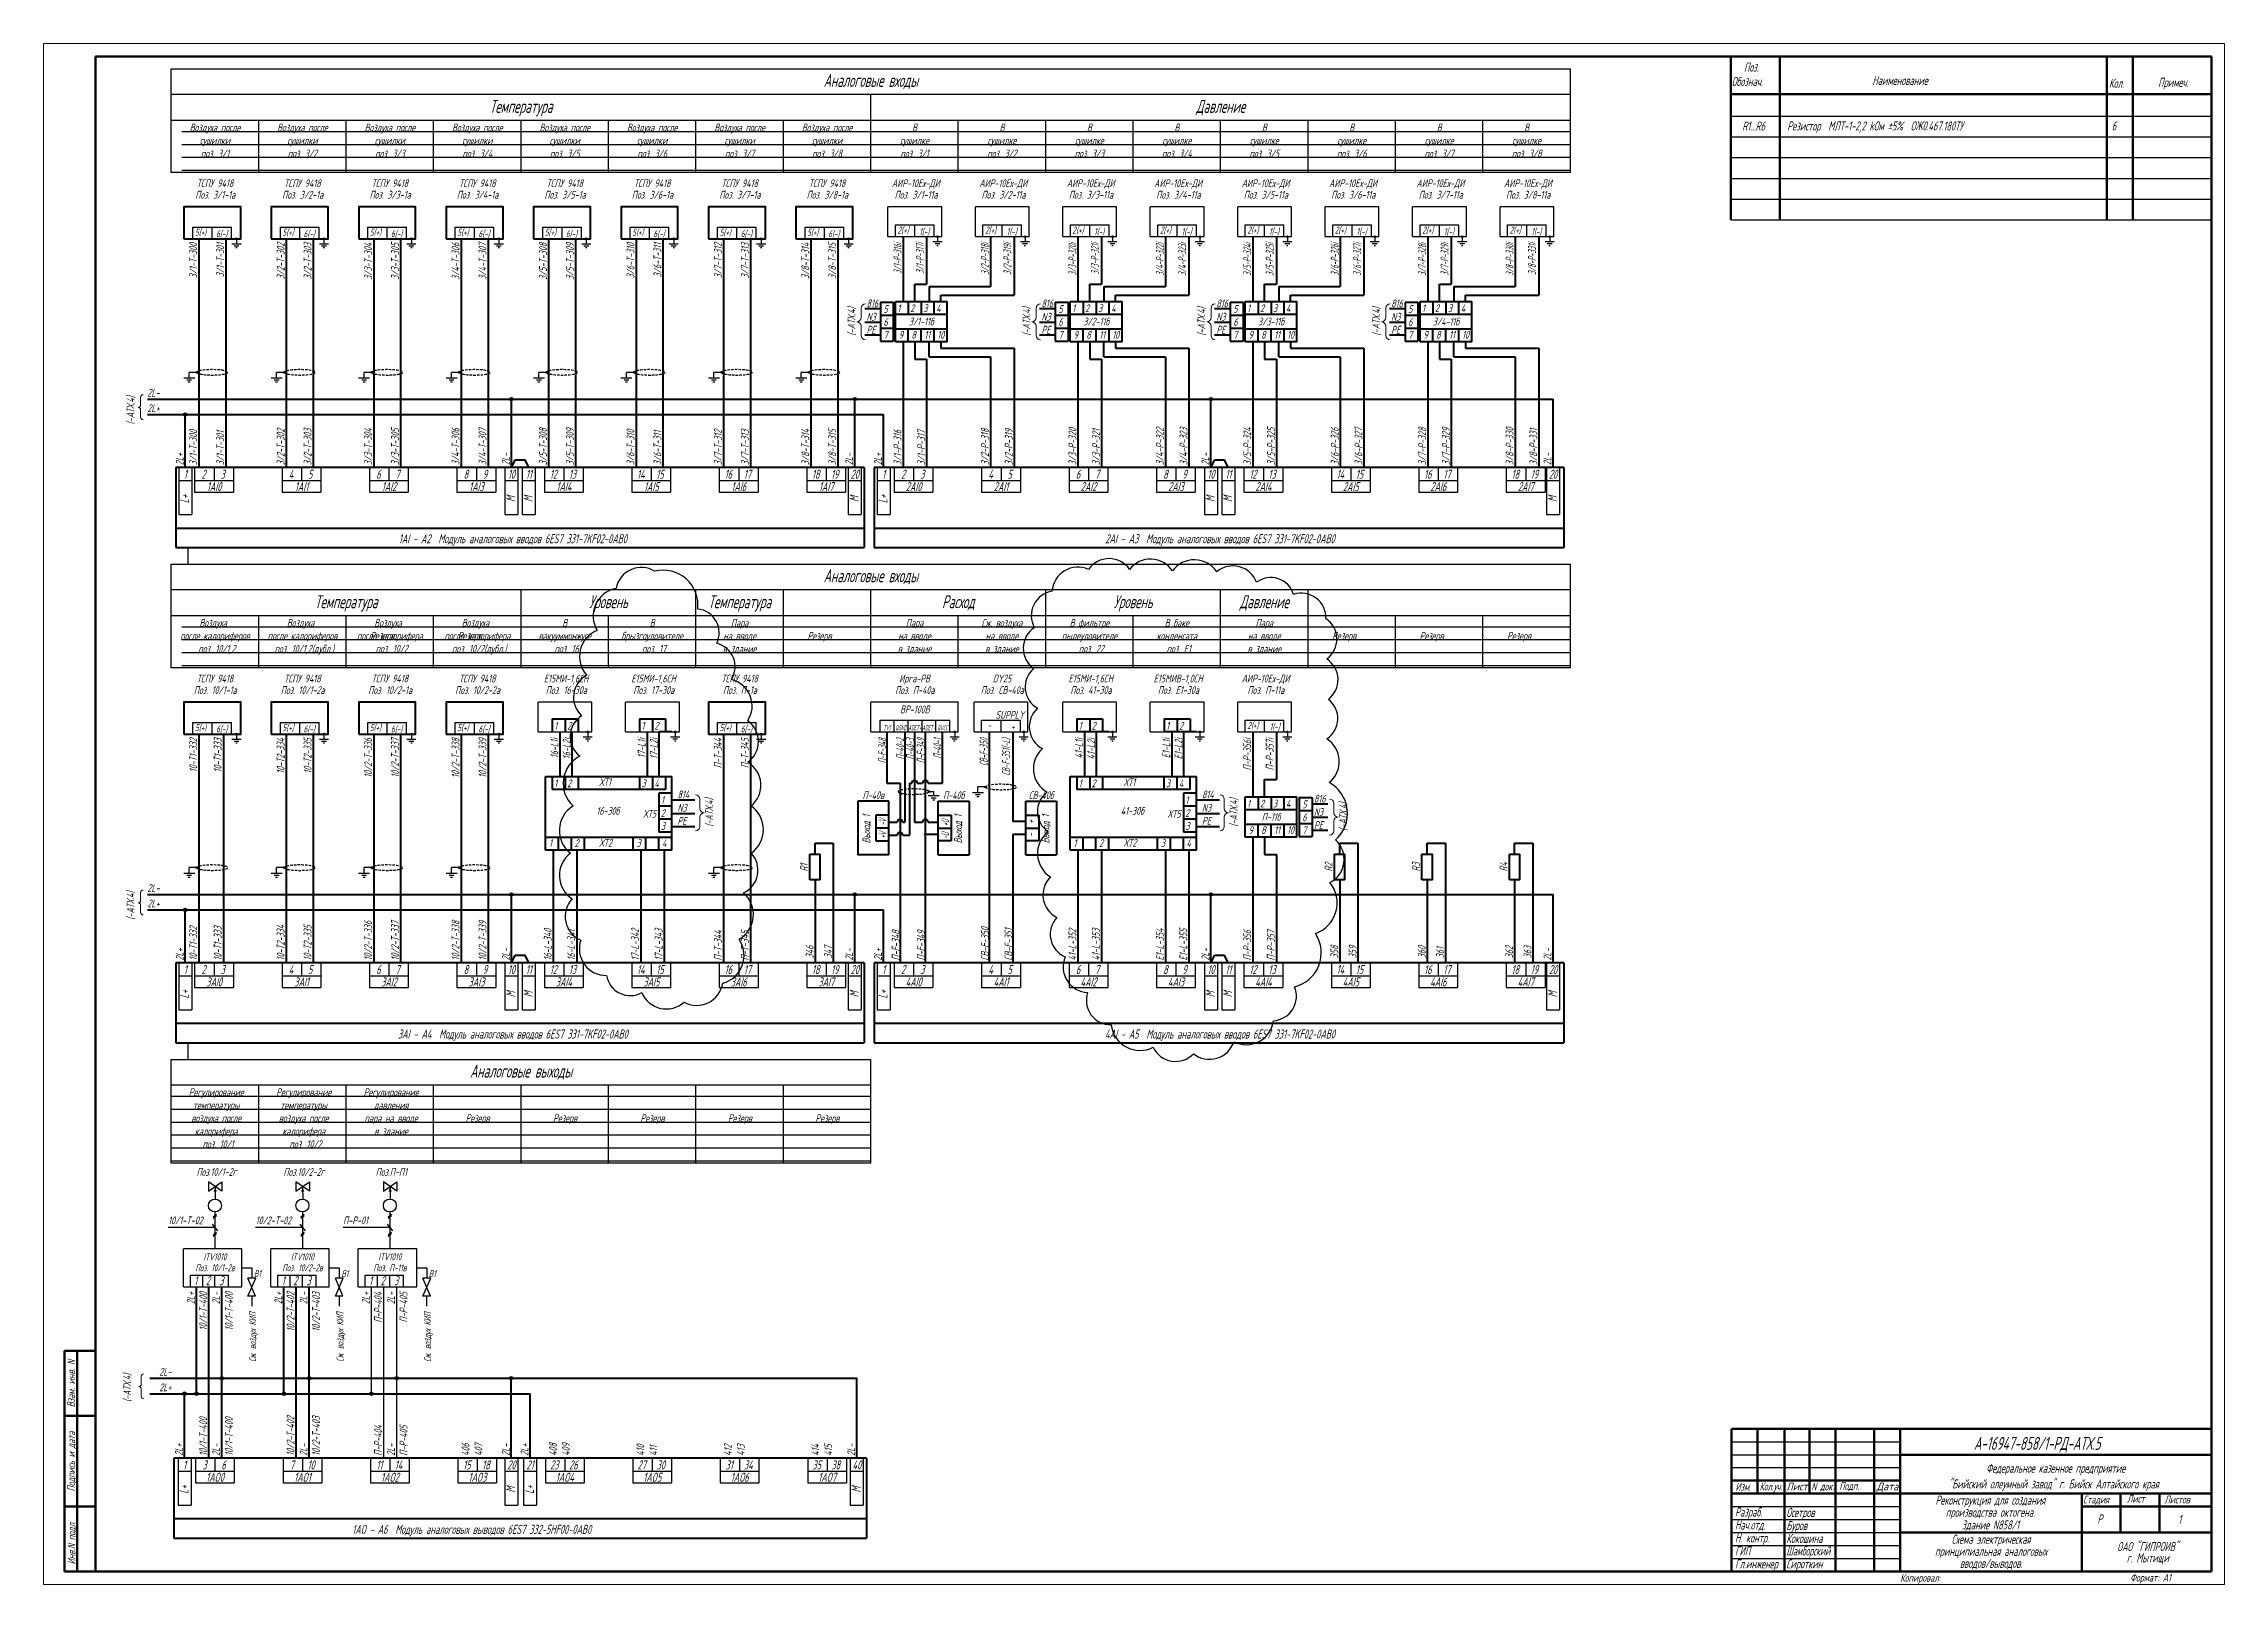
# Model space of a CAD drawing. Header units: millimetres. Extents: x -680 to 9204, y -4430 to 7779.
# Drawn here: x 3794 to 4635, y 1345 to 1939 of the extents above; entities that cross this region are included whole.
import ezdxf
from ezdxf.enums import TextEntityAlignment as Align

# ---------------------------------------------------------------- set-up
doc = ezdxf.new("R2010")
doc.units = ezdxf.units.MM
doc.linetypes.add('невидимая2', pattern=[4.7625, 3.175, -1.5875])
doc.layers.get('Defpoints').update_dxf_attribs({"color": 33})
for name, color, linetype, lineweight in [('Обводка', 6, 'Continuous', 25), ('Текст_КИП', 2, 'Continuous', 25), ('Толст.рамка', 7, 'Continuous', 60), ('Тонк.рамка', 10, 'Continuous', 20), ('Тонкая', 5, 'Continuous', 20)]:
    doc.layers.add(name, color=color, linetype=linetype, lineweight=lineweight)
doc.layers.add('ТЕКСТ', color=2, linetype='Continuous')
doc.styles.add('Simplex', font='simplex.shx', dxfattribs={"width": 0.7, "oblique": 15})

msp = doc.modelspace()

# ---------------------------------------------------------------- texts
at = {"layer": 'Defpoints', "style": 'Simplex', "oblique": 15, "width": 0.6}
for s, height, p in [('Воздуха ', 3, (3927.177, 1713.918)), ('Воздуха ', 3, (3960.9, 1713.918)), ('после калорифера', 3, (3927.177, 1708.918)), ('после калорифера', 3, (3960.9, 1708.918)), (' поз. 10/2(дубл.)', 3, (3960.9, 1703.918)), (' поз. 10/2', 3, (3927.177, 1703.918)), ('Поз. 10/2-1а', 3, (3927.286, 1687.995)), ('ТСПУ 9418', 3, (3927.175, 1692.424)), ('Поз. 10/2-2а', 3, (3961.009, 1687.995)), ('ТСПУ 9418', 3, (3960.897, 1692.424)), ('5(+)', 2.7, (3921.615, 1673.653)), ('6(-)', 2.7, (3929.771, 1673.13)), ('5(+)', 2.7, (3955.337, 1673.653)), ('6(-)', 2.7, (3963.494, 1673.13)), ('Регулирование', 3, (3927.66, 1532.959)), ('пара на вводе', 3, (3927.66, 1522.959)), ('давления', 3, (3927.66, 1527.959)), ('в здание', 3, (3927.66, 1517.959)), ('Поз.П-П1', 3, (3927.734, 1502.196)), ('1', 3.5, (3919.711, 1460.045)), ('2', 3.5, (3924.449, 1460.045)), ('3', 3.5, (3929.585, 1459.997))]:
    msp.add_text(s, height=height, dxfattribs=at).set_placement(p, align=Align.CENTER)
for s, height, p in [('10/2-Т-336', 3, (3920.293, 1670.934)), ('10/2-Т-337', 3, (3930.686, 1670.934)), ('10/2-Т-338', 3, (3954.015, 1670.934)), ('10/2-Т-339', 3, (3964.408, 1670.934)), ('10/1-Т-400', 3, (3866.607, 1457.415)), ('10/2-Т-403', 3, (3900.214, 1457.415)), ('2L+', 3, (3919.383, 1457.415)), ('П-P-404', 3, (3924.121, 1457.415)), ('2L-', 3, (3929.121, 1457.415)), ('П-P-405', 3, (3933.936, 1457.415)), ('Сж. воздух КИП', 2.7, (3943.044, 1449.601))]:
    msp.add_text(s, height=height, rotation=90, dxfattribs=at).set_placement(p, align=Align.RIGHT)
for s, p in [('10/2-Т-336', (3920.293, 1585.204)), ('10/2-Т-337', (3930.686, 1585.204)), ('10/2-Т-338', (3954.015, 1585.204)), ('10/2-Т-339', (3964.408, 1585.204)), ('346', (4090.587, 1586.048)), ('347', (4097.633, 1586.048)), ('358', (4292.92, 1586.048)), ('359', (4299.967, 1586.048)), ('360', (4326.642, 1586.048)), ('361', (4333.689, 1586.048)), ('362', (4360.364, 1586.048)), ('363', (4367.411, 1586.048)), ('10/1-Т-400', (3866.607, 1394.245)), ('10/2-Т-403', (3900.214, 1394.245)), ('П-P-405', (3933.936, 1394.245)), ('П-P-404', (3924.121, 1394.245)), ('2L-', (3929.121, 1394.245)), ('406', (3957.843, 1394.245)), ('407', (3962.843, 1394.245)), ('408', (3991.566, 1394.245)), ('409', (3996.566, 1394.245)), ('410', (4025.288, 1394.245)), ('411', (4030.288, 1394.245)), ('412', (4059.01, 1394.245)), ('413', (4064.01, 1394.245)), ('414', (4092.732, 1394.245)), ('415', (4097.732, 1394.245))]:
    msp.add_text(s, height=3, rotation=90, dxfattribs=at).set_placement(p)
for s, height, p in [('П-Р-01', 3, (3909.131, 1483.545)), ('В1', 2.7, (3942.186, 1463.171))]:
    msp.add_text(s, height=height, dxfattribs=at).set_placement(p)
for s, p in [('ITV1010', (3927.177, 1469.653)), ('Поз. П-11в', (3927.177, 1465.416))]:
    msp.add_text(s, height=2.7, rotation=360, dxfattribs=at).set_placement(p, align=Align.CENTER)
at = {"layer": 'ТЕКСТ', "color": 1, "lineweight": 30, "style": 'Simplex', "oblique": 15, "width": 0.6}
for p in [(3828.699, 1797.33), (3828.699, 1606.371), (3827.368, 1420.474)]:
    msp.add_text('(-АТХ.4)', height=3, rotation=90, dxfattribs=at).set_placement(p, align=Align.CENTER)
at = {"layer": 'ТЕКСТ', "color": 1, "lineweight": -2, "style": 'Simplex', "oblique": 15, "width": 0.6}
for s, p in [('2L-', (3833.678, 1802.626)), ('2L+', (3833.678, 1796.656)), ('2L-', (3833.678, 1611.667)), ('2L+', (3833.678, 1605.697)), ('2L-', (3838.262, 1425.151)), ('2L+', (3838.262, 1419.18))]:
    msp.add_text(s, height=3, dxfattribs=at).set_placement(p)
for p in [(4116.921, 1776.163), (4116.921, 1585.204)]:
    msp.add_text('2L+', height=3, rotation=90, dxfattribs=at).set_placement(p)
at = {"layer": 'ТЕКСТ', "color": 2, "style": 'Simplex', "oblique": 15, "width": 0.6}
for s, p in [('Поз. П-40а', (4129.62, 1687.995)), ('Поз. СВ-40а', (4163.342, 1687.995)), ('ВР-100В', (4129.62, 1680.542))]:
    msp.add_text(s, height=3, dxfattribs=at).set_placement(p, align=Align.CENTER)
at = {"layer": 'ТЕКСТ', "style": 'Simplex', "oblique": 15, "width": 0.6}
for s, p in [('Ирга-РВ', (4129.508, 1692.424)), ('DY25', (4163.23, 1692.424)), ('П-40в', (4113.609, 1647.449)), ('П-40б', (4144.622, 1647.449)), ('СВ-40б', (4178.344, 1647.449))]:
    msp.add_text(s, height=3, dxfattribs=at).set_placement(p, align=Align.CENTER)
at = {"layer": 'ТЕКСТ', "style": 'Simplex', "oblique": 15, "width": 0.5}
for s, p in [('П-F-348', (4118.569, 1670.934)), ('П-40-2', (4125.481, 1670.934)), ('П-40-3', (4129.303, 1670.934)), ('П-F-349', (4133.407, 1670.934)), ('П-40-1', (4139.819, 1670.934)), ('СВ-F-350', (4157.678, 1670.934)), ('СВ-F-351(-L)', (4166.322, 1670.934))]:
    msp.add_text(s, height=3, rotation=90, dxfattribs=at).set_placement(p, align=Align.RIGHT)
at = {"layer": 'ТЕКСТ', "style": 'Simplex', "oblique": 15, "width": 0.6}
for p in [(4112.44, 1630.365), (4147.792, 1630.365), (4181.514, 1630.365)]:
    msp.add_text('Выход 1', height=3, rotation=90, dxfattribs=at).set_placement(p)
at = {"layer": 'ТЕКСТ', "style": 'Simplex', "oblique": 15}
for s, width, p in [('-V', 0.45, (4118.68, 1638.621)), ('+U', 0.45, (4142.894, 1638.312)), ('+V', 0.45, (4118.69, 1633.572)), ('-U', 0.45, (4142.883, 1633.264)), ('+', 0.6, (4175.845, 1638.621)), ('-', 0.6, (4175.834, 1633.572))]:
    msp.add_text(s, height=3, rotation=90, dxfattribs=dict(at, width=width)).set_placement(p, align=Align.CENTER)
at = {"layer": 'Текст_КИП', "lineweight": 40, "style": 'Simplex', "oblique": 15, "width": 0.6}
for s, p in [('Аналоговые входы', (4112.65, 1922.015)), ('Температура', (3977.761, 1912.015)), ('Давление', (4247.539, 1912.015)), ('Аналоговые входы', (4112.65, 1731.056)), ('Температура', (3910.316, 1721.056)), ('Уровень', (4011.483, 1721.056)), ('Температура', (4062.066, 1721.056)), ('Расход', (4146.372, 1721.056)), ('Уровень', (4213.816, 1721.056)), ('Давление', (4264.4, 1721.056)), ('Аналоговые выходы', (3977.761, 1540.097))]:
    msp.add_text(s, height=5, dxfattribs=at).set_placement(p, align=Align.CENTER)
at = {"layer": 'Текст_КИП', "style": 'Simplex', "oblique": 15}
for s, height, width, p in [('Обознач.', 3.5, 0.6, (4444.657, 1922.373)), ('Поз.', 3.5, 0.6, (4449.381, 1927.904)), ('Наименование', 3.5, 0.6, (4498.868, 1922.754)), ('Кол.', 3.5, 0.6, (4590.158, 1921.683)), ('Примеч.', 3.5, 0.6, (4609.097, 1922.025)), ('Резистор  МЛТ-1-2,2 kОм %%P5%%%  ОЖ0.467.180ТУ', 3.5, 0.6, (4466.044, 1905.215)), ('6', 3.5, 0.6, (4591.222, 1905.23)), ('РЕ', 3, 0.6, (4111.007, 1826.913)), ('РЕ', 3, 0.6, (4178.452, 1826.913)), ('РЕ', 3, 0.6, (4245.896, 1826.913)), ('РЕ', 3, 0.6, (4313.341, 1826.913)), ('РЕ', 3, 0.6, (4038.104, 1637.605)), ('РЕ', 3, 0.6, (4240.361, 1637.605)), ('РЕ', 3, 0.6, (4283.552, 1635.954)), ('10/1-T-02', 3, 0.6, (3841.686, 1483.545)), ('10/2-T-02', 3, 0.6, (3875.409, 1483.545)), ('Изм.', 3, 0.6, (4446.09, 1380.819)), ('Подп.', 3, 0.6, (4486.144, 1381.136)), ('Разраб.', 3.5, 0.6, (4445.914, 1370.856)), ('Осетров', 3.5, 0.6, (4465.72, 1370.661)), ('Стадия', 3, 0.6, (4580.184, 1375.914)), ('Р', 3.5, 0.6, (4585.686, 1368.211)), ('Лист', 3, 0.6, (4597.124, 1376.23)), ('Листов', 3, 0.6, (4611.531, 1375.914)), ('1', 3.5, 0.6, (4616.835, 1368.002)), ('Нач.отд.', 3.5, 0.6, (4445.914, 1365.856)), ('Н. контр.', 3.5, 0.6, (4445.914, 1360.856)), ('Буров', 3.5, 0.6, (4465.72, 1365.661)), ('Кокошина', 3.5, 0.6, (4465.72, 1360.661)), ('ГИП', 3.5, 0.6, (4445.914, 1355.856)), ('Гл.инженер', 3.5, 0.6, (4445.914, 1350.856)), ('Шамборский', 3.5, 0.5, (4465.72, 1355.856)), ('Сироткин', 3.5, 0.6, (4465.72, 1350.856))]:
    msp.add_text(s, height=height, dxfattribs=dict(at, width=width)).set_placement(p)
for s, height, width, p in [('Воздуха после', 3, 0.6, (3859.733, 1904.877)), ('сушилки', 3, 0.6, (3859.733, 1899.877)), ('Воздуха после', 3, 0.6, (3893.455, 1904.877)), ('сушилки', 3, 0.6, (3893.455, 1899.877)), ('Воздуха после', 3, 0.6, (3927.177, 1904.877)), ('сушилки', 3, 0.6, (3927.177, 1899.877)), ('Воздуха после', 3, 0.6, (3960.9, 1904.877)), ('сушилки', 3, 0.6, (3960.9, 1899.877)), ('Воздуха после', 3, 0.6, (3994.622, 1904.877)), ('сушилки', 3, 0.6, (3994.622, 1899.877)), ('Воздуха после', 3, 0.6, (4028.344, 1904.877)), ('сушилки', 3, 0.6, (4028.344, 1899.877)), ('сушилке', 3, 0.6, (4129.511, 1899.877)), ('В', 3, 0.6, (4129.511, 1904.877)), ('сушилке', 3, 0.6, (4163.233, 1899.877)), ('В', 3, 0.6, (4163.233, 1904.877)), ('сушилке', 3, 0.6, (4196.955, 1899.877)), ('В', 3, 0.6, (4196.955, 1904.877)), ('сушилке', 3, 0.6, (4230.678, 1899.877)), ('В', 3, 0.6, (4230.678, 1904.877)), ('сушилке', 3, 0.6, (4264.4, 1899.877)), ('В', 3, 0.6, (4264.4, 1904.877)), ('сушилке', 3, 0.6, (4298.122, 1899.877)), ('В', 3, 0.6, (4298.122, 1904.877)), ('R1...R6', 3.5, 0.6, (4453.075, 1905.18)), ('поз. 3/1', 3, 0.6, (3859.733, 1894.877)), ('поз. 3/2', 3, 0.6, (3893.455, 1894.877)), ('поз. 3/3', 3, 0.6, (3927.177, 1894.877)), ('поз. 3/4', 3, 0.6, (3960.9, 1894.877)), ('поз. 3/5', 3, 0.6, (3994.622, 1894.877)), ('поз. 3/6', 3, 0.6, (4028.344, 1894.877)), ('поз. 3/1', 3, 0.6, (4129.511, 1894.877)), ('поз. 3/2', 3, 0.6, (4163.233, 1894.877)), ('поз. 3/3', 3, 0.6, (4196.955, 1894.877)), ('поз. 3/4', 3, 0.6, (4230.678, 1894.877)), ('поз. 3/5', 3, 0.6, (4264.4, 1894.877)), ('поз. 3/6', 3, 0.6, (4298.122, 1894.877)), ('ТСПУ 9418', 3, 0.6, (3859.73, 1883.383)), ('ТСПУ 9418', 3, 0.6, (3893.453, 1883.383)), ('ТСПУ 9418', 3, 0.6, (3927.175, 1883.383)), ('ТСПУ 9418', 3, 0.6, (3960.897, 1883.383)), ('ТСПУ 9418', 3, 0.6, (3994.619, 1883.383)), ('ТСПУ 9418', 3, 0.6, (4028.342, 1883.383)), ('ТСПУ 9418', 3, 0.6, (4062.064, 1883.383)), ('ТСПУ 9418', 3, 0.6, (4095.786, 1883.383)), ('АИР-10Ех-ДИ', 3, 0.6, (4130, 1883.383)), ('АИР-10Ех-ДИ', 3, 0.6, (4163.722, 1883.383)), ('АИР-10Ех-ДИ', 3, 0.6, (4197.445, 1883.383)), ('АИР-10Ех-ДИ', 3, 0.6, (4231.167, 1883.383)), ('АИР-10Ех-ДИ', 3, 0.6, (4264.889, 1883.383)), ('АИР-10Ех-ДИ', 3, 0.6, (4298.611, 1883.383)), ('АИР-10Ех-ДИ', 3, 0.6, (4332.333, 1883.383)), ('АИР-10Ех-ДИ', 3, 0.6, (4366.056, 1883.383)), ('Поз. 3/1-1а', 3, 0.6, (3859.842, 1878.954)), ('Поз. 3/2-1а', 3, 0.6, (3893.564, 1878.954)), ('Поз. 3/3-1а', 3, 0.6, (3927.286, 1878.954)), ('Поз. 3/4-1а', 3, 0.6, (3961.009, 1878.954)), ('Поз. 3/5-1а', 3, 0.6, (3994.731, 1878.954)), ('Поз. 3/6-1а', 3, 0.6, (4028.453, 1878.954)), ('Поз. 3/7-1а', 3, 0.6, (4062.175, 1878.954)), ('Поз. 3/8-1а', 3, 0.6, (4095.898, 1878.954)), ('Поз. 3/1-11а', 3, 0.6, (4130.112, 1878.954)), ('Поз. 3/2-11а', 3, 0.6, (4163.834, 1878.954)), ('Поз. 3/3-11а', 3, 0.6, (4197.556, 1878.954)), ('Поз. 3/4-11а', 3, 0.6, (4231.278, 1878.954)), ('Поз. 3/5-11а', 3, 0.6, (4265.001, 1878.954)), ('Поз. 3/6-11а', 3, 0.6, (4298.723, 1878.954)), ('Поз. 3/7-11а', 3, 0.6, (4332.445, 1878.954)), ('Поз. 3/8-11а', 3, 0.6, (4366.167, 1878.954)), ('5(+)', 2.7, 0.6, (3854.17, 1864.612)), ('6(-)', 2.7, 0.6, (3862.327, 1864.088)), ('5(+)', 2.7, 0.6, (3887.893, 1864.612)), ('6(-)', 2.7, 0.6, (3896.049, 1864.088)), ('5(+)', 2.7, 0.6, (3921.615, 1864.612)), ('6(-)', 2.7, 0.6, (3929.771, 1864.088)), ('5(+)', 2.7, 0.6, (3955.337, 1864.612)), ('6(-)', 2.7, 0.6, (3963.494, 1864.088)), ('5(+)', 2.7, 0.6, (3989.059, 1864.612)), ('6(-)', 2.7, 0.6, (3997.216, 1864.088)), ('5(+)', 2.7, 0.6, (4022.782, 1864.612)), ('6(-)', 2.7, 0.6, (4030.938, 1864.088)), ('5(+)', 2.7, 0.6, (4056.504, 1864.612)), ('6(-)', 2.7, 0.6, (4064.66, 1864.088)), ('5(+)', 2.7, 0.6, (4090.226, 1864.612)), ('6(-)', 2.7, 0.6, (4098.383, 1864.088)), ('2(+)', 2.7, 0.6, (4125.105, 1865.462)), ('1(-)', 2.7, 0.6, (4133.261, 1864.939)), ('2(+)', 2.7, 0.6, (4158.827, 1865.462)), ('1(-)', 2.7, 0.6, (4166.983, 1864.939)), ('2(+)', 2.7, 0.6, (4192.549, 1865.462)), ('1(-)', 2.7, 0.6, (4200.706, 1864.939)), ('2(+)', 2.7, 0.6, (4226.271, 1865.462)), ('1(-)', 2.7, 0.6, (4234.428, 1864.939)), ('2(+)', 2.7, 0.6, (4259.994, 1865.462)), ('1(-)', 2.7, 0.6, (4268.15, 1864.939)), ('2(+)', 2.7, 0.6, (4293.716, 1865.462)), ('1(-)', 2.7, 0.6, (4301.872, 1864.939)), ('2(+)', 2.7, 0.6, (4327.438, 1865.462)), ('1(-)', 2.7, 0.6, (4335.595, 1864.939)), ('2(+)', 2.7, 0.6, (4361.16, 1865.462)), ('1(-)', 2.7, 0.6, (4369.317, 1864.939)), ('3/1-11б', 3, 0.6, (4132.123, 1830.049)), ('3/2-11б', 3, 0.6, (4199.567, 1830.049)), ('3/3-11б', 3, 0.6, (4267.012, 1830.049)), ('3/4-11б', 3, 0.6, (4334.456, 1830.049)), ('1', 3.5, 0.6, (3848.28, 1770.946)), ('2', 3.5, 0.6, (3855.324, 1770.946)), ('3', 3.5, 0.6, (3862.688, 1770.946)), ('4', 3.5, 0.6, (3889.046, 1770.946)), ('5', 3.5, 0.6, (3896.41, 1770.946)), ('6', 3.5, 0.6, (3922.768, 1770.946)), ('7', 3.5, 0.6, (3930.132, 1770.946)), ('8', 3.5, 0.6, (3956.491, 1770.946)), ('9', 3.5, 0.6, (3963.854, 1770.946)), ('10', 3.5, 0.6, (3974.044, 1770.946)), ('11', 3.5, 0.6, (3980.745, 1770.946)), ('12', 3.5, 0.6, (3990.213, 1770.946)), ('13', 3.5, 0.6, (3997.577, 1770.946)), ('14', 3.5, 0.6, (4023.935, 1770.946)), ('15', 3.5, 0.6, (4031.299, 1770.946)), ('16', 3.5, 0.6, (4057.657, 1770.946)), ('17', 3.5, 0.6, (4065.021, 1770.946)), ('18', 3.5, 0.6, (4091.38, 1770.946)), ('19', 3.5, 0.6, (4098.743, 1770.946)), ('20', 3.5, 0.6, (4106.465, 1770.946)), ('1', 3.5, 0.6, (4117.579, 1770.946)), ('2', 3.5, 0.6, (4125.102, 1770.946)), ('3', 3.5, 0.6, (4132.466, 1770.946)), ('4', 3.5, 0.6, (4158.824, 1770.946)), ('5', 3.5, 0.6, (4166.188, 1770.946)), ('6', 3.5, 0.6, (4192.546, 1770.946)), ('7', 3.5, 0.6, (4199.91, 1770.946)), ('8', 3.5, 0.6, (4226.269, 1770.946)), ('9', 3.5, 0.6, (4233.632, 1770.946)), ('10', 3.5, 0.6, (4243.822, 1770.946)), ('11', 3.5, 0.6, (4250.523, 1770.946)), ('12', 3.5, 0.6, (4259.991, 1770.946)), ('13', 3.5, 0.6, (4267.354, 1770.946)), ('14', 3.5, 0.6, (4293.713, 1770.946)), ('15', 3.5, 0.6, (4301.077, 1770.946)), ('16', 3.5, 0.6, (4327.435, 1770.946)), ('17', 3.5, 0.6, (4334.799, 1770.946)), ('18', 3.5, 0.6, (4361.157, 1770.946)), ('19', 3.5, 0.6, (4368.521, 1770.946)), ('20', 3.5, 0.6, (4375.763, 1770.946)), ('Воздуха ', 3, 0.6, (3859.733, 1713.918)), ('Воздуха ', 3, 0.6, (3893.455, 1713.918)), ('В', 3, 0.6, (3994.622, 1713.918)), ('В', 3, 0.6, (4028.344, 1713.918)), ('Пара', 3, 0.6, (4062.066, 1713.918)), ('Пара', 3, 0.6, (4129.511, 1713.918)), ('Сж. воздуха', 3, 0.6, (4163.233, 1713.918)), ('В фильтре', 3, 0.6, (4196.955, 1713.918)), ('В баке', 3, 0.6, (4230.678, 1713.918)), ('Пара', 3, 0.6, (4264.4, 1713.918)), ('после калориферов', 3, 0.6, (3859.733, 1708.918)), ('после калориферов', 3, 0.6, (3893.455, 1708.918)), (' поз. 10/1,2(дубл.)', 3, 0.6, (3893.455, 1703.918)), ('Резерв', 3, 0.6, (3924.255, 1708.918)), ('Резерв', 3, 0.6, (3957.977, 1708.918)), ('вакууммонжусе', 3, 0.6, (3994.622, 1708.918)), ('брызгоуловителе', 3, 0.6, (4028.344, 1708.918)), ('на вводе', 3, 0.6, (4062.066, 1708.918)), ('Резерв', 3, 0.6, (4092.866, 1708.918)), ('на вводе', 3, 0.6, (4129.511, 1708.918)), ('на вводе', 3, 0.6, (4163.233, 1708.918)), ('пылеуловителе', 3, 0.6, (4196.955, 1708.918)), ('конденсата', 3, 0.6, (4230.678, 1708.918)), ('на вводе', 3, 0.6, (4264.4, 1708.918)), ('Резерв', 3, 0.6, (4295.199, 1708.918)), ('Резерв', 3, 0.6, (4328.921, 1708.918)), ('Резерв', 3, 0.6, (4362.644, 1708.918)), (' поз. 10/1,2', 3, 0.6, (3859.733, 1703.918)), (' поз. 16', 3, 0.6, (3994.622, 1703.918)), (' поз. 17', 3, 0.6, (4028.344, 1703.918)), ('в здание', 3, 0.6, (4062.066, 1703.918)), ('в здание', 3, 0.6, (4129.511, 1703.918)), ('в здание', 3, 0.6, (4163.233, 1703.918)), (' поз. 22', 3, 0.6, (4196.955, 1703.918)), (' поз. Е1', 3, 0.6, (4230.678, 1703.918)), ('в здание', 3, 0.6, (4264.4, 1703.918)), ('Поз. 10/1-1а', 3, 0.6, (3859.842, 1687.995)), ('ТСПУ 9418', 3, 0.6, (3859.73, 1692.424)), ('Поз. 10/1-2а', 3, 0.6, (3893.564, 1687.995)), ('ТСПУ 9418', 3, 0.6, (3893.453, 1692.424)), ('Е15МИ-1,6СН', 3, 0.6, (3995.111, 1692.424)), ('Поз. 16-30а', 3, 0.6, (3995.223, 1687.995)), ('Е15МИ-1,6СН', 3, 0.6, (4028.833, 1692.424)), ('Поз. 17-30а', 3, 0.6, (4028.945, 1687.995)), ('ТСПУ 9418', 3, 0.6, (4062.064, 1692.424)), ('Поз. П-1а', 3, 0.6, (4062.175, 1687.995)), ('Поз. 41-30а', 3, 0.6, (4197.556, 1687.995)), ('Поз. Е1-30а', 3, 0.6, (4231.278, 1687.995)), ('АИР-10Ех-ДИ', 3, 0.6, (4264.889, 1692.424)), ('Поз. П-11а', 3, 0.6, (4265.001, 1687.995)), ('5(+)', 2.7, 0.6, (3854.17, 1673.653)), ('6(-)', 2.7, 0.6, (3862.327, 1673.13)), ('5(+)', 2.7, 0.6, (3887.893, 1673.653)), ('6(-)', 2.7, 0.6, (3896.049, 1673.13)), ('5(+)', 2.7, 0.6, (4056.504, 1673.653)), ('6(-)', 2.7, 0.6, (4064.66, 1673.13)), ('TV1', 2, 0.5, (4118.829, 1673.98)), ('QGND', 2, 0.5, (4124.192, 1673.98)), ('ADET+', 2, 0.5, (4129.556, 1673.98)), ('ADET-', 2, 0.5, (4134.919, 1673.98)), ('QVCC', 2, 0.5, (4140.283, 1673.98)), ('-', 2.7, 0.6, (4158.335, 1674.503)), ('SUPPLY', 3, 0.6, (4166.253, 1678.427)), ('+', 2.7, 0.6, (4167.399, 1673.98)), ('2(+)', 2.7, 0.6, (4259.994, 1674.503)), ('1(-)', 2.7, 0.6, (4268.403, 1673.98)), ('16-30б', 3, 0.6, (4011.253, 1641.385)), ('41-30б', 3, 0.6, (4213.51, 1641.385)), ('П-11б', 3, 0.6, (4267.012, 1639.09)), ('1', 3.5, 0.6, (3848.28, 1579.987)), ('2', 3.5, 0.6, (3855.324, 1579.987)), ('3', 3.5, 0.6, (3862.688, 1579.987)), ('4', 3.5, 0.6, (3889.046, 1579.987)), ('5', 3.5, 0.6, (3896.41, 1579.987)), ('6', 3.5, 0.6, (3922.768, 1579.987)), ('7', 3.5, 0.6, (3930.132, 1579.987)), ('8', 3.5, 0.6, (3956.491, 1579.987)), ('9', 3.5, 0.6, (3963.854, 1579.987)), ('10', 3.5, 0.6, (3974.044, 1579.987)), ('11', 3.5, 0.6, (3980.745, 1579.987)), ('12', 3.5, 0.6, (3990.213, 1579.987)), ('13', 3.5, 0.6, (3997.577, 1579.987)), ('14', 3.5, 0.6, (4023.935, 1579.987)), ('15', 3.5, 0.6, (4031.299, 1579.987)), ('16', 3.5, 0.6, (4057.657, 1579.987)), ('17', 3.5, 0.6, (4065.021, 1579.987)), ('18', 3.5, 0.6, (4091.38, 1579.987)), ('19', 3.5, 0.6, (4098.743, 1579.987)), ('20', 3.5, 0.6, (4106.465, 1579.987)), ('1', 3.5, 0.6, (4117.579, 1579.987)), ('2', 3.5, 0.6, (4125.102, 1579.987)), ('3', 3.5, 0.6, (4132.466, 1579.987)), ('4', 3.5, 0.6, (4158.824, 1579.987)), ('5', 3.5, 0.6, (4166.188, 1579.987)), ('6', 3.5, 0.6, (4192.546, 1579.987)), ('7', 3.5, 0.6, (4199.91, 1579.987)), ('8', 3.5, 0.6, (4226.269, 1579.987)), ('9', 3.5, 0.6, (4233.632, 1579.987)), ('10', 3.5, 0.6, (4243.822, 1579.987)), ('11', 3.5, 0.6, (4250.523, 1579.987)), ('12', 3.5, 0.6, (4259.991, 1579.987)), ('13', 3.5, 0.6, (4267.354, 1579.987)), ('14', 3.5, 0.6, (4293.713, 1579.987)), ('15', 3.5, 0.6, (4301.077, 1579.987)), ('16', 3.5, 0.6, (4327.435, 1579.987)), ('17', 3.5, 0.6, (4334.799, 1579.987)), ('18', 3.5, 0.6, (4361.157, 1579.987)), ('19', 3.5, 0.6, (4368.521, 1579.987)), ('20', 3.5, 0.6, (4375.763, 1579.987)), ('Регулирование', 3, 0.6, (3860.216, 1532.959)), ('Регулирование', 3, 0.6, (3893.938, 1532.959)), ('воздуха после', 3, 0.6, (3860.216, 1522.959)), ('температуры', 3, 0.6, (3860.216, 1527.959)), ('воздуха после', 3, 0.6, (3893.938, 1522.959)), ('температуры', 3, 0.6, (3893.938, 1527.959)), ('Резерв', 3, 0.6, (3961.01, 1522.959)), ('Резерв', 3, 0.6, (3994.732, 1522.959)), ('Резерв', 3, 0.6, (4028.454, 1522.959)), ('Резерв', 3, 0.6, (4062.177, 1522.959)), ('Резерв', 3, 0.6, (4095.899, 1522.959)), ('калорифера', 3, 0.6, (3860.216, 1517.959)), (' поз. 10/1', 3, 0.6, (3860.216, 1512.959)), ('калорифера', 3, 0.6, (3893.938, 1517.959)), (' поз. 10/2', 3, 0.6, (3893.938, 1512.959)), ('Поз.10/1-2г', 3, 0.6, (3860.29, 1502.196)), ('Поз.10/2-2г', 3, 0.6, (3894.012, 1502.196)), ('1', 3.5, 0.6, (3852.267, 1460.045)), ('2', 3.5, 0.6, (3857.005, 1460.045)), ('3', 3.5, 0.6, (3862.14, 1459.997)), ('1', 3.5, 0.6, (3885.989, 1460.045)), ('2', 3.5, 0.6, (3890.727, 1460.045)), ('3', 3.5, 0.6, (3895.862, 1459.997)), ('1', 3.5, 0.6, (3847.996, 1389.028)), ('3', 3.5, 0.6, (3855.69, 1389.028)), ('6', 3.5, 0.6, (3863.054, 1389.028)), ('7', 3.5, 0.6, (3889.412, 1389.028)), ('10', 3.5, 0.6, (3896.776, 1389.028)), ('11', 3.5, 0.6, (3923.135, 1389.028)), ('14', 3.5, 0.6, (3930.498, 1389.028)), ('15', 3.5, 0.6, (3956.857, 1389.028)), ('18', 3.5, 0.6, (3964.221, 1389.028)), ('20', 3.5, 0.6, (3974.015, 1389.028)), ('21', 3.5, 0.6, (3981.227, 1389.028)), ('23', 3.5, 0.6, (3990.579, 1389.028)), ('26', 3.5, 0.6, (3997.943, 1389.028)), ('27', 3.5, 0.6, (4024.301, 1389.028)), ('30', 3.5, 0.6, (4031.665, 1389.028)), ('31', 3.5, 0.6, (4058.024, 1389.028)), ('34', 3.5, 0.6, (4065.387, 1389.028)), ('35', 3.5, 0.6, (4091.746, 1389.028)), ('38', 3.5, 0.6, (4099.109, 1389.028)), ('40', 3.5, 0.6, (4107.258, 1389.028)), ('Федеральное казенное предприятие', 3.5, 0.6, (4569.576, 1387.747)), ('"Бийский олеумный завод" г. Бийск Алтайского края ', 3.5, 0.6, (4569.576, 1381.67)), ('Реконструкция для создания', 3.5, 0.6, (4544.383, 1375.422)), ('производства октогена.', 3.5, 0.6, (4544.383, 1370.768)), ('Схема электрическая', 3.5, 0.6, (4544.655, 1360.352)), ('Здание N858/1', 3.5, 0.6, (4544.383, 1365.881)), ('принципиальная аналоговых', 3.5, 0.6, (4544.655, 1355.707)), ('вводов/выводов.', 3.5, 0.6, (4544.655, 1351.074)), ('ОАО "ГИПРОИВ"', 3.5, 0.6, (4605.093, 1357.518))]:
    msp.add_text(s, height=height, dxfattribs=dict(at, width=width)).set_placement(p, align=Align.CENTER)
at = {"layer": 'Текст_КИП', "color": 6, "style": 'Simplex', "oblique": 15, "width": 0.6}
for s, p in [('Воздуха после', (4062.066, 1904.877)), ('сушилки', (4062.066, 1899.877)), ('Воздуха после', (4095.789, 1904.877)), ('сушилки', (4095.789, 1899.877)), ('сушилке', (4331.844, 1899.877)), ('В', (4331.844, 1904.877)), ('сушилке', (4365.566, 1899.877)), ('В', (4365.566, 1904.877)), ('поз. 3/7', (4062.066, 1894.877)), ('поз. 3/8', (4095.789, 1894.877)), ('поз. 3/7', (4331.844, 1894.877)), ('поз. 3/8', (4365.566, 1894.877))]:
    msp.add_text(s, height=3, dxfattribs=at).set_placement(p, align=Align.CENTER)
at = {"layer": 'Текст_КИП', "style": 'Simplex', "oblique": 15}
for s, width, p in [('3/1-Т-300', 0.6, (3852.849, 1861.893)), ('3/1-Т-301', 0.6, (3863.241, 1861.893)), ('3/2-Т-302', 0.6, (3886.571, 1861.893)), ('3/2-Т-303', 0.6, (3896.964, 1861.893)), ('3/3-Т-304', 0.6, (3920.293, 1861.893)), ('3/3-Т-305', 0.6, (3930.686, 1861.893)), ('3/4-Т-306', 0.6, (3954.015, 1861.893)), ('3/4-Т-307', 0.6, (3964.408, 1861.893)), ('3/5-Т-308', 0.6, (3987.738, 1861.893)), ('3/5-Т-309', 0.6, (3998.13, 1861.893)), ('3/6-Т-310', 0.6, (4021.46, 1861.893)), ('3/6-Т-311', 0.6, (4031.853, 1861.893)), ('3/7-Т-312', 0.6, (4055.182, 1861.893)), ('3/7-Т-313', 0.6, (4065.575, 1861.893)), ('3/8-Т-314', 0.6, (4088.904, 1861.893)), ('3/8-Т-315', 0.6, (4099.297, 1861.893)), ('3/1-Р-316i', 0.5, (4124.447, 1861.893)), ('3/1-Р-317i', 0.5, (4133.091, 1861.893)), ('3/2-Р-318i', 0.5, (4158.17, 1861.893)), ('3/2-Р-319i', 0.5, (4166.814, 1861.893)), ('3/3-Р-320i', 0.5, (4191.892, 1861.893)), ('3/3-Р-321i', 0.5, (4200.536, 1861.893)), ('3/4-Р-322i', 0.5, (4225.614, 1861.893)), ('3/4-Р-323i', 0.5, (4234.258, 1861.893)), ('3/5-Р-324i', 0.5, (4259.336, 1861.893)), ('3/5-Р-325i', 0.5, (4267.98, 1861.893)), ('3/6-Р-326i', 0.5, (4293.058, 1861.893)), ('3/6-Р-327i', 0.5, (4301.702, 1861.893)), ('3/7-Р-328i', 0.5, (4326.781, 1861.893)), ('3/7-Р-329i', 0.5, (4335.425, 1861.893)), ('3/8-Р-330i', 0.5, (4360.503, 1861.893)), ('3/8-Р-331i', 0.5, (4369.147, 1861.893)), ('10-Т1-332', 0.6, (3852.849, 1670.934)), ('10-Т1-333', 0.6, (3862.281, 1670.934)), ('10-Т2-334', 0.6, (3886.571, 1670.934)), ('10-Т2-335', 0.6, (3896.964, 1670.934)), ('16-L1i', 0.6, (3992.135, 1670.934)), ('16-L2i', 0.6, (3996.858, 1670.934)), ('17-L1i', 0.6, (4025.781, 1670.934)), ('17-L2i', 0.6, (4030.504, 1670.934)), ('П-Т-344', 0.6, (4055.182, 1670.934)), ('П-Т-345', 0.6, (4065.575, 1670.934)), ('41-L1i', 0.6, (4194.392, 1670.934)), ('41-L2i', 0.6, (4199.115, 1670.934)), ('Е1-L1i', 0.6, (4228.114, 1670.934)), ('Е1-L2i', 0.6, (4232.837, 1670.934)), ('П-Р-356i', 0.6, (4259.336, 1670.934)), ('П-Р-357i', 0.6, (4267.98, 1670.934)), ('10/1-Т-400', 0.6, (3856.677, 1457.415)), ('10/2-Т-402', 0.6, (3890.399, 1457.415))]:
    msp.add_text(s, height=3, rotation=90, dxfattribs=dict(at, width=width)).set_placement(p, align=Align.RIGHT)
at = {"layer": 'Текст_КИП', "color": 1, "style": 'Simplex', "oblique": 15, "width": 0.6}
for p in [(4106.741, 1831.596), (4174.185, 1831.596), (4241.629, 1831.596), (4309.074, 1831.596), (4051.831, 1642.288), (4254.088, 1642.288), (4296.308, 1640.658)]:
    msp.add_text('(-АТХ.4)', height=3, rotation=90, dxfattribs=at).set_placement(p, align=Align.CENTER)
at = {"layer": 'Текст_КИП', "color": 2, "style": 'Simplex', "oblique": 15, "width": 0.6}
for s, p in [('N3', (4111.007, 1831.913)), ('816', (4111.007, 1837.073)), ('5', (4117.53, 1834.89)), ('1', (4122.873, 1835.18)), ('2', (4127.873, 1835.18)), ('3', (4132.873, 1835.18)), ('4', (4137.873, 1835.18)), ('N3', (4178.452, 1831.913)), ('816', (4178.452, 1837.073)), ('5', (4184.974, 1834.89)), ('1', (4190.318, 1835.18)), ('2', (4195.318, 1835.18)), ('3', (4200.318, 1835.18)), ('4', (4205.318, 1835.18)), ('N3', (4245.896, 1831.913)), ('816', (4245.896, 1837.073)), ('5', (4252.419, 1834.89)), ('1', (4257.762, 1835.18)), ('2', (4262.762, 1835.18)), ('3', (4267.762, 1835.18)), ('4', (4272.762, 1835.18)), ('N3', (4313.341, 1831.913)), ('816', (4313.341, 1837.073)), ('5', (4319.863, 1834.89)), ('1', (4325.207, 1835.18)), ('2', (4330.207, 1835.18)), ('3', (4335.207, 1835.18)), ('4', (4340.207, 1835.18)), ('6', (4117.53, 1829.89)), ('7', (4117.53, 1824.89)), ('9', (4123.433, 1824.948)), ('8', (4128.302, 1824.948)), ('11', (4133.302, 1824.948)), ('10', (4138.302, 1824.948)), ('6', (4184.974, 1829.89)), ('7', (4184.974, 1824.89)), ('9', (4190.878, 1824.948)), ('8', (4195.746, 1824.948)), ('11', (4200.746, 1824.948)), ('10', (4205.746, 1824.948)), ('6', (4252.419, 1829.89)), ('7', (4252.419, 1824.89)), ('9', (4258.322, 1824.948)), ('8', (4263.191, 1824.948)), ('11', (4268.191, 1824.948)), ('10', (4273.191, 1824.948)), ('6', (4319.863, 1829.89)), ('7', (4319.863, 1824.89)), ('9', (4325.767, 1824.948)), ('8', (4330.635, 1824.948)), ('11', (4335.635, 1824.948)), ('10', (4340.635, 1824.948)), ('1', (3990.561, 1674.224)), ('2', (3995.561, 1674.224)), ('1', (4024.207, 1674.224)), ('2', (4029.207, 1674.224)), ('1', (4192.818, 1674.224)), ('2', (4197.818, 1674.224)), ('1', (4226.54, 1674.224)), ('2', (4231.54, 1674.224)), ('1', (3990.561, 1652.037)), ('2', (3995.561, 1652.037)), ('ХТ1', (4007.93, 1652.487)), ('3', (4024.207, 1652.037)), ('4', (4029.207, 1652.037)), ('1', (4031.707, 1645.582)), ('814', (4038.104, 1647.764)), ('1', (4192.818, 1652.037)), ('2', (4197.818, 1652.037)), ('ХТ1', (4210.187, 1652.487)), ('3', (4226.463, 1652.037)), ('4', (4231.463, 1652.037)), ('1', (4233.963, 1645.582)), ('814', (4240.361, 1647.764)), ('816', (4283.552, 1646.114)), ('ХТ5', (4024.869, 1640.286)), ('2', (4031.707, 1640.582)), ('N3', (4038.104, 1642.605)), ('ХТ5', (4227.126, 1640.286)), ('2', (4233.963, 1640.582)), ('N3', (4240.361, 1642.605)), ('1', (4257.762, 1644.221)), ('2', (4262.762, 1644.221)), ('3', (4267.762, 1644.221)), ('4', (4272.762, 1644.221)), ('5', (4279.056, 1643.931)), ('6', (4279.056, 1638.931)), ('N3', (4283.552, 1640.954)), ('1', (3988.544, 1628.989)), ('2', (3998.413, 1628.989)), ('ХТ2', (4007.93, 1629.091)), ('3', (4022.266, 1628.989)), ('3', (4031.707, 1635.582)), ('4', (4032.135, 1628.989)), ('1', (4190.801, 1628.989)), ('2', (4200.67, 1628.989)), ('ХТ2', (4210.187, 1629.091)), ('3', (4224.523, 1628.989)), ('3', (4233.963, 1635.582)), ('4', (4234.392, 1628.989)), ('9', (4258.322, 1633.989)), ('8', (4263.191, 1633.989)), ('11', (4268.191, 1633.989)), ('10', (4273.191, 1633.989)), ('7', (4279.056, 1633.931))]:
    msp.add_text(s, height=3, dxfattribs=at).set_placement(p)
at = {"layer": 'Текст_КИП', "style": 'Simplex', "oblique": 15, "width": 0.6}
for s, p in [('3/1-Т-300', (3852.849, 1776.163)), ('3/1-Т-301', (3863.241, 1776.163)), ('3/2-Т-302', (3886.571, 1776.163)), ('3/2-Т-303', (3896.964, 1776.163)), ('3/3-Т-304', (3920.293, 1776.163)), ('3/3-Т-305', (3930.686, 1776.163)), ('3/4-Т-306', (3954.015, 1776.163)), ('3/4-Т-307', (3964.408, 1776.163)), ('3/5-Т-308', (3987.738, 1776.163)), ('3/5-Т-309', (3998.13, 1776.163)), ('3/6-Т-310', (4021.46, 1776.163)), ('3/6-Т-311', (4031.853, 1776.163)), ('3/7-Т-312', (4055.182, 1776.163)), ('3/7-Т-313', (4065.575, 1776.163)), ('3/8-Т-314', (4088.904, 1776.163)), ('3/8-Т-315', (4099.297, 1776.163)), ('3/1-P-316', (4124.459, 1776.163)), ('3/1-Р-317', (4133.612, 1776.163)), ('3/2-P-318', (4158.181, 1776.163)), ('3/2-Р-319', (4167.334, 1776.163)), ('3/3-P-320', (4191.903, 1776.163)), ('3/3-Р-321', (4201.057, 1776.163)), ('3/4-P-322', (4225.625, 1776.163)), ('3/4-Р-323', (4234.779, 1776.163)), ('3/5-P-324', (4259.348, 1776.163)), ('3/5-Р-325', (4268.501, 1776.163)), ('3/6-P-326', (4293.07, 1776.163)), ('3/6-Р-327', (4302.223, 1776.163)), ('3/7-P-328', (4326.792, 1776.163)), ('3/7-Р-329', (4335.946, 1776.163)), ('3/8-P-330', (4360.514, 1776.163)), ('3/8-Р-331', (4369.668, 1776.163)), ('R1', (4088.372, 1619.528)), ('R2', (4290.705, 1619.528)), ('R3', (4324.428, 1619.528)), ('R4', (4358.15, 1619.528)), ('10-Т1-332', (3852.849, 1585.204)), ('10-Т1-333', (3862.281, 1585.204)), ('10-Т2-334', (3886.571, 1585.204)), ('10-Т2-335', (3896.964, 1585.204)), ('16-L-340', (3989.558, 1585.204)), ('16-L-341', (3998.622, 1585.204)), ('17-L-342', (4023.281, 1585.204)), ('17-L-343', (4032.344, 1585.204)), ('П-Т-344', (4055.182, 1585.204)), ('П-Т-345', (4065.575, 1585.204)), ('П-F-348', (4123.755, 1585.204)), ('П-F-349', (4133.511, 1585.204)), ('СВ-F-350', (4158.17, 1585.204)), ('СВ-F-351', (4167.233, 1585.204)), ('41-L-352', (4191.892, 1585.204)), ('41-L-353', (4200.956, 1585.204)), ('Е1-L-354', (4225.614, 1585.204)), ('Е1-L-355', (4234.678, 1585.204)), ('П-Р-356', (4259.336, 1585.204)), ('П-Р-357', (4268.4, 1585.204)), ('10/1-Т-400', (3856.677, 1394.245)), ('10/2-Т-402', (3890.399, 1394.245))]:
    msp.add_text(s, height=3, rotation=90, dxfattribs=at).set_placement(p)
at = {"layer": 'Текст_КИП', "color": 1, "style": 'Simplex', "oblique": 15, "width": 0.6}
for s, p in [('2L+', (3847.623, 1776.163)), ('2L-', (3973.387, 1776.163)), ('2L-', (4105.808, 1776.163)), ('2L-', (4243.165, 1776.163)), ('2L-', (4375.106, 1776.163)), ('2L+', (3847.623, 1585.204)), ('2L-', (3973.387, 1585.204)), ('2L-', (4105.808, 1585.204)), ('2L-', (4243.165, 1585.204)), ('2L-', (4375.106, 1585.204)), ('2L+', (3847.338, 1394.245)), ('2L-', (3861.677, 1394.245)), ('2L-', (3895.399, 1394.245)), ('2L-', (3973.357, 1394.245)), ('2L+', (3980.569, 1394.245)), ('2L-', (4106.601, 1394.245))]:
    msp.add_text(s, height=3, rotation=90, dxfattribs=at).set_placement(p)
at = {"layer": 'Текст_КИП', "lineweight": -3, "style": 'Simplex', "oblique": 15, "width": 0.6}
for s, p in [('1AI0', (3859.367, 1766.171)), ('1AI1', (3893.089, 1766.171)), ('1AI2', (3926.811, 1766.171)), ('1AI3', (3960.534, 1766.171)), ('1AI4', (3994.256, 1766.171)), ('1AI5', (4027.978, 1766.171)), ('1AI6', (4061.7, 1766.171)), ('1AI7', (4095.422, 1766.171)), ('2AI0', (4129.145, 1766.171)), ('2AI1', (4162.867, 1766.171)), ('2AI2', (4196.589, 1766.171)), ('2AI3', (4230.311, 1766.171)), ('2AI4', (4264.034, 1766.171)), ('2AI5', (4297.756, 1766.171)), ('2AI6', (4331.478, 1766.171)), ('2AI7', (4365.2, 1766.171)), ('3AI0', (3859.367, 1575.212)), ('3AI1', (3893.089, 1575.212)), ('3AI2', (3926.811, 1575.212)), ('3AI3', (3960.534, 1575.212)), ('3AI4', (3994.256, 1575.212)), ('3AI5', (4027.978, 1575.212)), ('3AI6', (4061.7, 1575.212)), ('3AI7', (4095.422, 1575.212)), ('4AI0', (4129.145, 1575.212)), ('4AI1', (4162.867, 1575.212)), ('4AI2', (4196.589, 1575.212)), ('4AI3', (4230.311, 1575.212)), ('4AI4', (4264.034, 1575.212)), ('4AI5', (4297.756, 1575.212)), ('4AI6', (4331.478, 1575.212)), ('4AI7', (4365.2, 1575.212)), ('1AO0', (3859.733, 1384.253)), ('1AO1', (3893.455, 1384.253)), ('1AO2', (3927.177, 1384.253)), ('1AO3', (3960.9, 1384.253)), ('1AO4', (3994.622, 1384.253)), ('1AO5', (4028.344, 1384.253)), ('1AO6', (4062.066, 1384.253)), ('1AO7', (4095.789, 1384.253))]:
    msp.add_text(s, height=3.5, dxfattribs=at).set_placement(p, align=Align.CENTER)
for s, height, rotation, p in [('L+', 3.5, 90, (3849.78, 1763.115)), ('М', 3.5, 90, (3975.544, 1763.115)), ('М', 3.5, 90, (3982.245, 1763.115)), ('М', 3.5, 90, (4107.965, 1763.115)), ('L+', 3.5, 90, (4119.079, 1763.115)), ('М', 3.5, 90, (4245.322, 1763.115)), ('М', 3.5, 90, (4252.023, 1763.115)), ('М', 3.5, 90, (4377.263, 1763.115)), ('L+', 3.5, 90, (3849.78, 1572.156)), ('М', 3.5, 90, (3975.544, 1572.156)), ('М', 3.5, 90, (3982.245, 1572.156)), ('М', 3.5, 90, (4107.965, 1572.156)), ('L+', 3.5, 90, (4119.079, 1572.156)), ('М', 3.5, 90, (4245.322, 1572.156)), ('М', 3.5, 90, (4252.023, 1572.156)), ('М', 3.5, 90, (4377.263, 1572.156)), ('Поз. 10/1-2в', 2.7, 360, (3859.733, 1465.416)), ('Поз. 10/2-2в', 2.7, 360, (3893.455, 1465.416)), ('L+', 3.5, 90, (3849.496, 1381.197)), ('М', 3.5, 90, (3975.515, 1381.197)), ('L+', 3.5, 90, (3982.727, 1381.197)), ('М', 3.5, 90, (4108.758, 1381.197))]:
    msp.add_text(s, height=height, rotation=rotation, dxfattribs=at).set_placement(p, align=Align.CENTER)
at = {"layer": 'Текст_КИП', "lineweight": 30, "style": 'Simplex', "oblique": 15, "width": 0.6}
for s, p in [('1АI - А2  Модуль аналоговых вводов 6ES7 331-7KF02-0АВ0', (3974.585, 1746.085)), ('2АI - А3  Модуль аналоговых вводов 6ES7 331-7KF02-0АВ0', (4247.299, 1746.085)), ('3АI - А4  Модуль аналоговых вводов 6ES7 331-7KF02-0АВ0', (3974.585, 1555.126)), ('4АI - А5  Модуль аналоговых вводов 6ES7 331-7KF02-0АВ0', (4247.299, 1555.126)), ('1АO - А6  Модуль аналоговых выводов 6ES7 332-5HF00-0AB0', (3958.721, 1364.167))]:
    msp.add_text(s, height=3.5, dxfattribs=at).set_placement(p, align=Align.CENTER)
at = {"layer": 'Текст_КИП', "color": 1, "style": 'Simplex', "oblique": 15, "width": 0.6}
for s, p in [('Е15МИ-1,6СН', (4197.445, 1692.424)), ('Е15МИВ-1,0СН', (4231.167, 1692.424))]:
    msp.add_text(s, height=3, dxfattribs=at).set_placement(p, align=Align.CENTER)
at = {"layer": 'Текст_КИП', "color": 3, "lineweight": -3, "style": 'Simplex', "oblique": 15, "width": 0.6}
for p in [(3859.733, 1469.653), (3893.455, 1469.653)]:
    msp.add_text('ITV1010', height=2.7, rotation=360, dxfattribs=at).set_placement(p, align=Align.CENTER)
at = {"layer": 'Текст_КИП', "color": 3, "style": 'Simplex', "oblique": 15, "width": 0.6}
for s, height, p in [('В1', 2.7, (3874.741, 1463.171)), ('В1', 2.7, (3908.464, 1463.171)), ('Копировал:', 3, (4509.655, 1345.737))]:
    msp.add_text(s, height=height, dxfattribs=at).set_placement(p)
at = {"layer": 'Текст_КИП', "color": 1, "style": 'Simplex', "oblique": 15, "width": 0.6}
for s, p in [('2L+', (3851.939, 1457.415)), ('2L-', (3861.677, 1457.415)), ('2L+', (3885.661, 1457.415)), ('2L-', (3895.399, 1457.415))]:
    msp.add_text(s, height=3, rotation=90, dxfattribs=at).set_placement(p, align=Align.RIGHT)
at = {"layer": 'Текст_КИП', "color": 3, "lineweight": -3, "style": 'Simplex', "oblique": 15, "width": 0.6}
for p in [(3875.599, 1449.601), (3909.321, 1449.601)]:
    msp.add_text('Сж. воздух КИП', height=2.7, rotation=90, dxfattribs=at).set_placement(p, align=Align.RIGHT)
at = {"layer": 'Текст_КИП', "ltscale": 0.02, "style": 'Simplex', "oblique": 15, "width": 0.6}
for s, p in [('Взам. инв. N', (3805.786, 1422.078)), ('Подпись и дата', (3805.786, 1392.078)), ('Инв.N подл.', (3805.922, 1360.706))]:
    msp.add_text(s, height=3, rotation=90, dxfattribs=at).set_placement(p, align=Align.CENTER)
msp.add_text('А-16947-858/1-РД-АТХ.5', height=5, dxfattribs=at).set_placement((4538.022, 1396.565))
at = {"layer": 'Текст_КИП', "style": 'Simplex', "oblique": 15}
for s, width, p, p2 in [('Кол.уч.', 0.603486, (4455.43, 1380.977), (4464.138, 1380.977)), ('Лист', 0.686041, (4465.721, 1380.977), (4473.954, 1380.977)), ('N док.', 0.628372, (4475.378, 1380.977), (4484.086, 1380.977)), ('Дата', 0.652619, (4500.551, 1380.977), (4508.942, 1380.977))]:
    msp.add_text(s, height=3, dxfattribs=dict(at, width=width)).set_placement(p, p2, align=Align.FIT)
at = {"layer": 'Текст_КИП', "style": 'Simplex', "oblique": 15, "width": 0.6}
msp.add_text('г. Мытищи', height=3.5, dxfattribs=at).set_placement((4605.093, 1354.488), align=Align.MIDDLE)
at = {"layer": 'Текст_КИП', "color": 3, "style": 'Simplex', "oblique": 15, "width": 0.6}
msp.add_text('Формат: А1', height=3, dxfattribs=at).set_placement((4606.17, 1345.782), align=Align.CENTER)

# ---------------------------------------------------------------- blocks, each defined once
blk = doc.blocks.new('Заземление')
for p, q in [((0, 0), (0, -1.99)), ((1.74, -1.99), (-1.77, -1.99)), ((0.92, -2.81), (-0.95, -2.81)), ((0.24, -3.5), (-0.27, -3.5))]:
    blk.add_line(p, q)
blk = doc.blocks.new('В1')
for p, q in [((6.96, -1.54), (0, 1.54)), ((0, 1.54), (0, -1.54)), ((6.96, 1.4), (0, -1.54)), ((6.96, 1.4), (6.96, -1.54))]:
    blk.add_line(p, q)

# ---------------------------------------------------------------- hatches: boundary and pattern name
for points in [[(3867.693, 1863.441, -1), (3868.393, 1863.441, -1)], [(3901.415, 1863.441, -1), (3902.115, 1863.441, -1)], [(3935.138, 1863.441, -1), (3935.838, 1863.441, -1)], [(3968.86, 1863.441, -1), (3969.56, 1863.441, -1)], [(4002.582, 1863.441, -1), (4003.282, 1863.441, -1)], [(4036.304, 1863.441, -1), (4037.004, 1863.441, -1)], [(4070.027, 1863.441, -1), (4070.727, 1863.441, -1)], [(4103.749, 1863.441, -1), (4104.449, 1863.441, -1)], [(4138.055, 1864.292, -1), (4138.755, 1864.292, -1)], [(4171.777, 1864.292, -1), (4172.477, 1864.292, -1)], [(4205.5, 1864.292, -1), (4206.2, 1864.292, -1)], [(4239.222, 1864.292, -1), (4239.922, 1864.292, -1)], [(4272.944, 1864.292, -1), (4273.644, 1864.292, -1)], [(4306.666, 1864.292, -1), (4307.366, 1864.292, -1)], [(4340.389, 1864.292, -1), (4341.089, 1864.292, -1)], [(4374.111, 1864.292, -1), (4374.811, 1864.292, -1)], [(3852.379, 1811.979, -1), (3853.079, 1811.979, -1)], [(3886.101, 1811.979, -1), (3886.801, 1811.979, -1)], [(3919.823, 1811.979, -1), (3920.523, 1811.979, -1)], [(3953.546, 1811.979, -1), (3954.246, 1811.979, -1)], [(3987.268, 1811.979, -1), (3987.968, 1811.979, -1)], [(4020.99, 1811.979, -1), (4021.69, 1811.979, -1)], [(4054.712, 1811.979, -1), (4055.412, 1811.979, -1)], [(4088.435, 1811.979, -1), (4089.135, 1811.979, -1)], [(4003.166, 1673.333, -1), (4003.866, 1673.333, -1)], [(4036.889, 1673.333, -1), (4037.589, 1673.333, -1)], [(4144.647, 1673.333, -1), (4145.347, 1673.333, -1)], [(4171.286, 1673.333, -1), (4171.986, 1673.333, -1)], [(4205.5, 1673.333, -1), (4206.2, 1673.333, -1)], [(4239.222, 1673.333, -1), (4239.922, 1673.333, -1)], [(4272.944, 1673.333, -1), (4273.644, 1673.333, -1)], [(3867.693, 1672.482, -1), (3868.393, 1672.482, -1)], [(3901.415, 1672.482, -1), (3902.115, 1672.482, -1)], [(4070.027, 1672.482, -1), (4070.727, 1672.482, -1)], [(4134.786, 1650.318, -1), (4135.486, 1650.318, -1)], [(4156.526, 1652.118, -1), (4157.226, 1652.118, -1)], [(4133.327, 1633.8, -1), (4134.027, 1633.8, -1)], [(3852.379, 1621.02, -1), (3853.079, 1621.02, -1)], [(3886.101, 1621.02, -1), (3886.801, 1621.02, -1)], [(4054.712, 1621.02, -1), (4055.412, 1621.02, -1)]]:
    msp.add_hatch(color=256).paths.add_polyline_path(points)
h = msp.add_hatch(color=256)
edge = h.paths.add_edge_path()
edge.add_arc((3974.044, 1801.658), 0.664, 0, 360)
h = msp.add_hatch(color=256)
edge = h.paths.add_edge_path()
edge.add_arc((4106.465, 1801.658), 0.664, 0, 360)
h = msp.add_hatch(color=256)
edge = h.paths.add_edge_path()
edge.add_arc((4243.822, 1801.658), 0.664, 0, 360)
h = msp.add_hatch(color=256)
edge = h.paths.add_edge_path()
edge.add_arc((3848.28, 1795.687), 0.664, 0, 360)
h = msp.add_hatch(color=256)
edge = h.paths.add_edge_path()
edge.add_arc((3974.044, 1610.699), 0.664, 0, 360)
h = msp.add_hatch(color=256)
edge = h.paths.add_edge_path()
edge.add_arc((4106.465, 1610.699), 0.664, 0, 360)
h = msp.add_hatch(color=256)
edge = h.paths.add_edge_path()
edge.add_arc((4243.822, 1610.699), 0.664, 0, 360)
h = msp.add_hatch(color=256)
edge = h.paths.add_edge_path()
edge.add_arc((3848.28, 1604.728), 0.664, 0, 360)
h = msp.add_hatch(color=256)
edge = h.paths.add_edge_path()
edge.add_arc((3862.364, 1424.183), 0.664, 0, 360)
h = msp.add_hatch(color=256)
edge = h.paths.add_edge_path()
edge.add_arc((3896.086, 1424.183), 0.664, 0, 360)
h = msp.add_hatch(color=256)
edge = h.paths.add_edge_path()
edge.add_arc((3974.015, 1424.183), 0.664, 0, 360)
h = msp.add_hatch(color=256)
edge = h.paths.add_edge_path()
edge.add_arc((3847.996, 1418.212), 0.664, 0, 360)
h = msp.add_hatch(color=256)
edge = h.paths.add_edge_path()
edge.add_arc((3852.626, 1418.212), 0.664, 0, 360)
h = msp.add_hatch(color=256)
edge = h.paths.add_edge_path()
edge.add_arc((3886.348, 1418.212), 0.664, 0, 360)
at = {"layer": 'Defpoints'}
for points in [[(3935.138, 1672.482, -1), (3935.838, 1672.482, -1)], [(3968.86, 1672.482, -1), (3969.56, 1672.482, -1)], [(3919.823, 1621.02, -1), (3920.523, 1621.02, -1)], [(3953.546, 1621.02, -1), (3954.246, 1621.02, -1)]]:
    msp.add_hatch(color=256, dxfattribs=at).paths.add_polyline_path(points)
h = msp.add_hatch(color=256, dxfattribs=at)
edge = h.paths.add_edge_path()
edge.add_arc((3929.809, 1424.183), 0.664, 0, 360)
h = msp.add_hatch(color=256, dxfattribs=at)
edge = h.paths.add_edge_path()
edge.add_arc((3920.071, 1418.212), 0.664, 0, 360)

# ---------------------------------------------------------------- linework, layer by layer
at = {"lineweight": 30}
for p, q in [((4045.205, 1889.03), (4045.205, 1909.03)), ((4247.539, 1889.03), (4247.539, 1909.03)), ((4140.019, 1875.802), (4119.254, 1875.802)), ((4119.254, 1864.292), (4119.254, 1875.802)), ((4140.019, 1864.292), (4140.019, 1875.802)), ((4173.741, 1875.802), (4152.976, 1875.802)), ((4152.976, 1864.292), (4152.976, 1875.802)), ((4173.741, 1864.292), (4173.741, 1875.802)), ((4207.463, 1875.802), (4186.699, 1875.802)), ((4186.699, 1864.292), (4186.699, 1875.802)), ((4207.463, 1864.292), (4207.463, 1875.802)), ((4241.186, 1875.802), (4220.421, 1875.802)), ((4220.421, 1864.292), (4220.421, 1875.802)), ((4241.186, 1864.292), (4241.186, 1875.802)), ((4274.908, 1875.802), (4254.143, 1875.802)), ((4254.143, 1864.292), (4254.143, 1875.802)), ((4274.908, 1864.292), (4274.908, 1875.802)), ((4308.63, 1875.802), (4287.865, 1875.802)), ((4287.865, 1864.292), (4287.865, 1875.802)), ((4308.63, 1864.292), (4308.63, 1875.802)), ((4342.352, 1875.802), (4321.587, 1875.802)), ((4321.587, 1864.292), (4321.587, 1875.802)), ((4342.352, 1864.292), (4342.352, 1875.802)), ((4376.075, 1875.802), (4355.31, 1875.802)), ((4355.31, 1864.292), (4355.31, 1875.802)), ((4376.075, 1864.292), (4376.075, 1875.802)), ((3851.233, 1867.971), (3866.171, 1867.971)), ((3851.233, 1863.441), (3851.233, 1867.971)), ((3858.702, 1863.441), (3858.702, 1867.971)), ((3866.171, 1863.441), (3866.171, 1867.971)), ((3884.955, 1867.971), (3899.894, 1867.971)), ((3884.955, 1863.441), (3884.955, 1867.971)), ((3892.425, 1863.441), (3892.425, 1867.971)), ((3899.894, 1863.441), (3899.894, 1867.971)), ((3918.678, 1867.971), (3933.616, 1867.971)), ((3918.678, 1863.441), (3918.678, 1867.971)), ((3926.147, 1863.441), (3926.147, 1867.971)), ((3933.616, 1863.441), (3933.616, 1867.971)), ((3952.4, 1867.971), (3967.338, 1867.971)), ((3952.4, 1863.441), (3952.4, 1867.971)), ((3959.869, 1863.441), (3959.869, 1867.971)), ((3967.338, 1863.441), (3967.338, 1867.971)), ((3986.122, 1867.971), (4001.06, 1867.971)), ((3986.122, 1863.441), (3986.122, 1867.971)), ((3993.591, 1863.441), (3993.591, 1867.971)), ((4001.06, 1863.441), (4001.06, 1867.971)), ((4019.844, 1867.971), (4034.783, 1867.971)), ((4019.844, 1863.441), (4019.844, 1867.971)), ((4027.313, 1863.441), (4027.313, 1867.971)), ((4034.783, 1863.441), (4034.783, 1867.971)), ((4053.567, 1867.971), (4068.505, 1867.971)), ((4053.567, 1863.441), (4053.567, 1867.971)), ((4061.036, 1863.441), (4061.036, 1867.971)), ((4068.505, 1863.441), (4068.505, 1867.971)), ((4087.289, 1867.971), (4102.227, 1867.971)), ((4087.289, 1863.441), (4087.289, 1867.971)), ((4094.758, 1863.441), (4094.758, 1867.971)), ((4102.227, 1863.441), (4102.227, 1867.971)), ((4122.167, 1868.822), (4137.106, 1868.822)), ((4122.167, 1864.292), (4122.167, 1868.822)), ((4129.636, 1864.292), (4129.636, 1868.822)), ((4137.106, 1864.292), (4137.106, 1868.822)), ((4155.89, 1868.822), (4170.828, 1868.822)), ((4155.89, 1864.292), (4155.89, 1868.822)), ((4163.359, 1864.292), (4163.359, 1868.822)), ((4170.828, 1864.292), (4170.828, 1868.822)), ((4189.612, 1868.822), (4204.55, 1868.822)), ((4189.612, 1864.292), (4189.612, 1868.822)), ((4197.081, 1864.292), (4197.081, 1868.822)), ((4204.55, 1864.292), (4204.55, 1868.822)), ((4223.334, 1868.822), (4238.272, 1868.822)), ((4223.334, 1864.292), (4223.334, 1868.822)), ((4230.803, 1864.292), (4230.803, 1868.822)), ((4238.272, 1864.292), (4238.272, 1868.822)), ((4257.056, 1868.822), (4271.995, 1868.822)), ((4257.056, 1864.292), (4257.056, 1868.822)), ((4264.525, 1864.292), (4264.525, 1868.822)), ((4271.995, 1864.292), (4271.995, 1868.822)), ((4290.778, 1868.822), (4305.717, 1868.822)), ((4290.778, 1864.292), (4290.778, 1868.822)), ((4298.248, 1864.292), (4298.248, 1868.822)), ((4305.717, 1864.292), (4305.717, 1868.822)), ((4324.501, 1868.822), (4339.439, 1868.822)), ((4324.501, 1864.292), (4324.501, 1868.822)), ((4331.97, 1864.292), (4331.97, 1868.822)), ((4339.439, 1864.292), (4339.439, 1868.822)), ((4358.223, 1868.822), (4373.161, 1868.822)), ((4358.223, 1864.292), (4358.223, 1868.822)), ((4365.692, 1864.292), (4365.692, 1868.822)), ((4373.161, 1864.292), (4373.161, 1868.822)), ((4119.254, 1864.292), (4140.019, 1864.292)), ((4152.976, 1864.292), (4173.741, 1864.292)), ((4186.699, 1864.292), (4207.463, 1864.292)), ((4220.421, 1864.292), (4241.186, 1864.292)), ((4254.143, 1864.292), (4274.908, 1864.292)), ((4287.865, 1864.292), (4308.63, 1864.292)), ((4321.587, 1864.292), (4342.352, 1864.292)), ((4355.31, 1864.292), (4376.075, 1864.292)), ((3845.78, 1775.277), (3845.78, 1757.142)), ((3850.78, 1775.277), (3850.78, 1757.142)), ((3851.898, 1775.277), (3851.898, 1765.746)), ((3859.367, 1775.277), (3859.367, 1770.277)), ((3866.836, 1775.277), (3866.836, 1765.746)), ((3885.62, 1775.277), (3885.62, 1765.746)), ((3893.089, 1775.277), (3893.089, 1770.277)), ((3900.558, 1775.277), (3900.558, 1765.746)), ((3919.342, 1775.277), (3919.342, 1765.746)), ((3926.811, 1775.277), (3926.811, 1770.277)), ((3934.28, 1775.277), (3934.28, 1765.746)), ((3953.064, 1775.277), (3953.064, 1765.746)), ((3960.534, 1775.277), (3960.534, 1770.277)), ((3968.003, 1775.277), (3968.003, 1765.746)), ((3971.544, 1775.277), (3971.544, 1757.142)), ((3976.544, 1775.277), (3976.544, 1757.142)), ((3978.245, 1775.277), (3978.245, 1757.142)), ((3983.245, 1775.277), (3983.245, 1757.142)), ((3986.787, 1775.277), (3986.787, 1765.746)), ((3994.256, 1775.277), (3994.256, 1770.277)), ((4001.725, 1775.277), (4001.725, 1765.746)), ((4020.509, 1775.277), (4020.509, 1765.746)), ((4027.978, 1775.277), (4027.978, 1770.277)), ((4035.447, 1775.277), (4035.447, 1765.746)), ((4054.231, 1775.277), (4054.231, 1765.746)), ((4061.7, 1775.277), (4061.7, 1770.277)), ((4069.169, 1775.277), (4069.169, 1765.746)), ((4087.953, 1775.277), (4087.953, 1765.746)), ((4095.422, 1775.277), (4095.422, 1770.277)), ((4102.892, 1775.277), (4102.892, 1765.746)), ((4103.965, 1775.277), (4103.965, 1757.142)), ((4108.965, 1775.277), (4108.965, 1757.142)), ((4115.079, 1775.277), (4115.079, 1757.142)), ((4120.079, 1775.277), (4120.079, 1757.142)), ((4121.676, 1775.277), (4121.676, 1765.746)), ((4129.145, 1775.277), (4129.145, 1770.277)), ((4136.614, 1775.277), (4136.614, 1765.746)), ((4155.398, 1775.277), (4155.398, 1765.746)), ((4162.867, 1775.277), (4162.867, 1770.277)), ((4170.336, 1775.277), (4170.336, 1765.746)), ((4189.12, 1775.277), (4189.12, 1765.746)), ((4196.589, 1775.277), (4196.589, 1770.277)), ((4204.058, 1775.277), (4204.058, 1765.746)), ((4222.842, 1775.277), (4222.842, 1765.746)), ((4230.311, 1775.277), (4230.311, 1770.277)), ((4237.78, 1775.277), (4237.78, 1765.746)), ((4241.322, 1775.277), (4241.322, 1757.142)), ((4246.322, 1775.277), (4246.322, 1757.142)), ((4248.023, 1775.277), (4248.023, 1757.142)), ((4253.023, 1775.277), (4253.023, 1757.142)), ((4256.564, 1775.277), (4256.564, 1765.746)), ((4264.034, 1775.277), (4264.034, 1770.277)), ((4271.503, 1775.277), (4271.503, 1765.746)), ((4290.287, 1775.277), (4290.287, 1765.746)), ((4297.756, 1775.277), (4297.756, 1770.277)), ((4305.225, 1775.277), (4305.225, 1765.746)), ((4324.009, 1775.277), (4324.009, 1765.746)), ((4331.478, 1775.277), (4331.478, 1770.277)), ((4338.947, 1775.277), (4338.947, 1765.746)), ((4357.731, 1775.277), (4357.731, 1765.746)), ((4365.2, 1775.277), (4365.2, 1770.277)), ((4372.669, 1775.277), (4372.669, 1765.746)), ((4373.263, 1775.277), (4373.263, 1757.142)), ((4378.263, 1775.277), (4378.263, 1757.142)), ((3845.78, 1770.277), (3850.78, 1770.277)), ((3851.898, 1770.277), (3866.836, 1770.277)), ((3885.62, 1770.277), (3900.558, 1770.277)), ((3919.342, 1770.277), (3934.28, 1770.277)), ((3953.064, 1770.277), (3968.003, 1770.277)), ((3971.544, 1770.277), (3976.544, 1770.277)), ((3978.245, 1770.277), (3983.245, 1770.277)), ((3986.787, 1770.277), (4001.725, 1770.277)), ((4020.509, 1770.277), (4035.447, 1770.277)), ((4054.231, 1770.277), (4069.169, 1770.277)), ((4087.953, 1770.277), (4102.892, 1770.277)), ((4103.965, 1770.277), (4108.965, 1770.277)), ((4115.079, 1770.277), (4120.079, 1770.277)), ((4121.676, 1770.277), (4136.614, 1770.277)), ((4155.398, 1770.277), (4170.336, 1770.277)), ((4189.12, 1770.277), (4204.058, 1770.277)), ((4222.842, 1770.277), (4237.78, 1770.277)), ((4241.322, 1770.277), (4246.322, 1770.277)), ((4248.023, 1770.277), (4253.023, 1770.277)), ((4256.564, 1770.277), (4271.503, 1770.277)), ((4290.287, 1770.277), (4305.225, 1770.277)), ((4324.009, 1770.277), (4338.947, 1770.277)), ((4357.731, 1770.277), (4372.669, 1770.277)), ((4373.263, 1770.277), (4378.263, 1770.277)), ((3851.898, 1765.746), (3866.836, 1765.746)), ((3885.62, 1765.746), (3900.558, 1765.746)), ((3919.342, 1765.746), (3934.28, 1765.746)), ((3953.064, 1765.746), (3968.003, 1765.746)), ((3986.787, 1765.746), (4001.725, 1765.746)), ((4020.509, 1765.746), (4035.447, 1765.746)), ((4054.231, 1765.746), (4069.169, 1765.746)), ((4087.953, 1765.746), (4102.892, 1765.746)), ((4121.676, 1765.746), (4136.614, 1765.746)), ((4155.398, 1765.746), (4170.336, 1765.746)), ((4189.12, 1765.746), (4204.058, 1765.746)), ((4222.842, 1765.746), (4237.78, 1765.746)), ((4256.564, 1765.746), (4271.503, 1765.746)), ((4290.287, 1765.746), (4305.225, 1765.746)), ((4324.009, 1765.746), (4338.947, 1765.746)), ((4357.731, 1765.746), (4372.669, 1765.746)), ((3845.78, 1757.142), (3850.78, 1757.142)), ((3971.544, 1757.142), (3976.544, 1757.142)), ((3978.245, 1757.142), (3983.245, 1757.142)), ((4103.965, 1757.142), (4108.965, 1757.142)), ((4115.079, 1757.142), (4120.079, 1757.142)), ((4241.322, 1757.142), (4246.322, 1757.142)), ((4248.023, 1757.142), (4253.023, 1757.142)), ((4373.263, 1757.142), (4378.263, 1757.142)), ((4146.372, 1698.071), (4146.372, 1718.071)), ((4005.13, 1684.843), (3984.365, 1684.843)), ((3984.365, 1673.333), (3984.365, 1684.843)), ((4005.13, 1673.333), (4005.13, 1684.843)), ((4038.852, 1684.843), (4018.087, 1684.843)), ((4018.087, 1673.333), (4018.087, 1684.843)), ((4038.852, 1673.333), (4038.852, 1684.843)), ((4146.372, 1684.843), (4112.65, 1684.843)), ((4112.65, 1673.333), (4112.65, 1684.843)), ((4146.372, 1673.333), (4146.372, 1684.843)), ((4173.249, 1684.843), (4152.484, 1684.843)), ((4152.484, 1673.333), (4152.484, 1684.843)), ((4173.249, 1673.333), (4173.249, 1684.843)), ((4207.463, 1684.843), (4186.699, 1684.843)), ((4186.699, 1673.333), (4186.699, 1684.843)), ((4207.463, 1673.333), (4207.463, 1684.843)), ((4241.186, 1684.843), (4220.421, 1684.843)), ((4220.421, 1673.333), (4220.421, 1684.843)), ((4241.186, 1673.333), (4241.186, 1684.843)), ((4274.908, 1684.843), (4254.143, 1684.843)), ((4254.143, 1673.333), (4254.143, 1684.843)), ((4274.908, 1673.333), (4274.908, 1684.843)), ((3851.233, 1677.013), (3866.171, 1677.013)), ((3851.233, 1672.482), (3851.233, 1677.013)), ((3858.702, 1672.482), (3858.702, 1677.013)), ((3866.171, 1672.482), (3866.171, 1677.013)), ((3884.955, 1677.013), (3899.894, 1677.013)), ((3884.955, 1672.482), (3884.955, 1677.013)), ((3892.425, 1672.482), (3892.425, 1677.013)), ((3899.894, 1672.482), (3899.894, 1677.013)), ((4053.567, 1677.013), (4068.505, 1677.013)), ((4053.567, 1672.482), (4053.567, 1677.013)), ((4061.036, 1672.482), (4061.036, 1677.013)), ((4068.505, 1672.482), (4068.505, 1677.013)), ((4116.308, 1677.863), (4143.126, 1677.863)), ((4116.308, 1673.333), (4116.308, 1677.863)), ((4121.672, 1673.333), (4121.672, 1677.863)), ((4127.035, 1673.333), (4127.035, 1677.863)), ((4132.399, 1673.333), (4132.399, 1677.863)), ((4137.762, 1673.333), (4137.762, 1677.863)), ((4143.126, 1673.333), (4143.126, 1677.863)), ((4155.398, 1677.863), (4170.336, 1677.863)), ((4155.398, 1673.333), (4155.398, 1677.863)), ((4162.867, 1673.333), (4162.867, 1677.863)), ((4170.336, 1673.333), (4170.336, 1677.863)), ((4257.056, 1677.863), (4271.995, 1677.863)), ((4257.056, 1673.333), (4257.056, 1677.863)), ((4264.525, 1673.333), (4264.525, 1677.863)), ((4271.995, 1673.333), (4271.995, 1677.863)), ((3984.365, 1673.333), (4005.13, 1673.333)), ((4018.087, 1673.333), (4038.852, 1673.333)), ((4112.65, 1673.333), (4146.372, 1673.333)), ((4152.484, 1673.333), (4173.249, 1673.333)), ((4186.699, 1673.333), (4207.463, 1673.333)), ((4220.421, 1673.333), (4241.186, 1673.333)), ((4254.143, 1673.333), (4274.908, 1673.333)), ((3845.78, 1584.318), (3845.78, 1566.184)), ((3850.78, 1584.318), (3850.78, 1566.184)), ((3851.898, 1584.318), (3851.898, 1574.787)), ((3859.367, 1584.318), (3859.367, 1579.318)), ((3866.836, 1584.318), (3866.836, 1574.787)), ((3885.62, 1584.318), (3885.62, 1574.787)), ((3893.089, 1584.318), (3893.089, 1579.318)), ((3900.558, 1584.318), (3900.558, 1574.787)), ((3919.342, 1584.318), (3919.342, 1574.787)), ((3926.811, 1584.318), (3926.811, 1579.318)), ((3934.28, 1584.318), (3934.28, 1574.787)), ((3953.064, 1584.318), (3953.064, 1574.787)), ((3960.534, 1584.318), (3960.534, 1579.318)), ((3968.003, 1584.318), (3968.003, 1574.787)), ((3971.544, 1584.318), (3971.544, 1566.184)), ((3976.544, 1584.318), (3976.544, 1566.184)), ((3978.245, 1584.318), (3978.245, 1566.184)), ((3983.245, 1584.318), (3983.245, 1566.184)), ((3986.787, 1584.318), (3986.787, 1574.787)), ((3994.256, 1584.318), (3994.256, 1579.318)), ((4001.725, 1584.318), (4001.725, 1574.787)), ((4020.509, 1584.318), (4020.509, 1574.787)), ((4027.978, 1584.318), (4027.978, 1579.318)), ((4035.447, 1584.318), (4035.447, 1574.787)), ((4054.231, 1584.318), (4054.231, 1574.787)), ((4061.7, 1584.318), (4061.7, 1579.318)), ((4069.169, 1584.318), (4069.169, 1574.787)), ((4087.953, 1584.318), (4087.953, 1574.787)), ((4095.422, 1584.318), (4095.422, 1579.318)), ((4102.892, 1584.318), (4102.892, 1574.787)), ((4103.965, 1584.318), (4103.965, 1566.184)), ((4108.965, 1584.318), (4108.965, 1566.184)), ((4115.079, 1584.318), (4115.079, 1566.184)), ((4120.079, 1584.318), (4120.079, 1566.184)), ((4121.676, 1584.318), (4121.676, 1574.787)), ((4129.145, 1584.318), (4129.145, 1579.318)), ((4136.614, 1584.318), (4136.614, 1574.787)), ((4155.398, 1584.318), (4155.398, 1574.787)), ((4162.867, 1584.318), (4162.867, 1579.318)), ((4170.336, 1584.318), (4170.336, 1574.787)), ((4189.12, 1584.318), (4189.12, 1574.787)), ((4196.589, 1584.318), (4196.589, 1579.318)), ((4204.058, 1584.318), (4204.058, 1574.787)), ((4222.842, 1584.318), (4222.842, 1574.787)), ((4230.311, 1584.318), (4230.311, 1579.318)), ((4237.78, 1584.318), (4237.78, 1574.787)), ((4241.322, 1584.318), (4241.322, 1566.184)), ((4246.322, 1584.318), (4246.322, 1566.184)), ((4248.023, 1584.318), (4248.023, 1566.184)), ((4253.023, 1584.318), (4253.023, 1566.184)), ((4256.564, 1584.318), (4256.564, 1574.787)), ((4264.034, 1584.318), (4264.034, 1579.318)), ((4271.503, 1584.318), (4271.503, 1574.787)), ((4290.287, 1584.318), (4290.287, 1574.787)), ((4297.756, 1584.318), (4297.756, 1579.318)), ((4305.225, 1584.318), (4305.225, 1574.787)), ((4324.009, 1584.318), (4324.009, 1574.787)), ((4331.478, 1584.318), (4331.478, 1579.318)), ((4338.947, 1584.318), (4338.947, 1574.787)), ((4357.731, 1584.318), (4357.731, 1574.787)), ((4365.2, 1584.318), (4365.2, 1579.318)), ((4372.669, 1584.318), (4372.669, 1574.787)), ((4373.263, 1584.318), (4373.263, 1566.184)), ((4378.263, 1584.318), (4378.263, 1566.184)), ((3845.78, 1579.318), (3850.78, 1579.318)), ((3851.898, 1579.318), (3866.836, 1579.318)), ((3851.898, 1574.787), (3866.836, 1574.787)), ((3885.62, 1579.318), (3900.558, 1579.318)), ((3885.62, 1574.787), (3900.558, 1574.787)), ((3919.342, 1579.318), (3934.28, 1579.318)), ((3919.342, 1574.787), (3934.28, 1574.787)), ((3953.064, 1579.318), (3968.003, 1579.318)), ((3953.064, 1574.787), (3968.003, 1574.787)), ((3971.544, 1579.318), (3976.544, 1579.318)), ((3978.245, 1579.318), (3983.245, 1579.318)), ((3986.787, 1579.318), (4001.725, 1579.318)), ((3986.787, 1574.787), (4001.725, 1574.787)), ((4020.509, 1579.318), (4035.447, 1579.318)), ((4020.509, 1574.787), (4035.447, 1574.787)), ((4054.231, 1579.318), (4069.169, 1579.318)), ((4054.231, 1574.787), (4069.169, 1574.787)), ((4087.953, 1579.318), (4102.892, 1579.318)), ((4087.953, 1574.787), (4102.892, 1574.787)), ((4103.965, 1579.318), (4108.965, 1579.318)), ((4115.079, 1579.318), (4120.079, 1579.318)), ((4121.676, 1579.318), (4136.614, 1579.318)), ((4121.676, 1574.787), (4136.614, 1574.787)), ((4155.398, 1579.318), (4170.336, 1579.318)), ((4155.398, 1574.787), (4170.336, 1574.787)), ((4189.12, 1579.318), (4204.058, 1579.318)), ((4189.12, 1574.787), (4204.058, 1574.787)), ((4222.842, 1579.318), (4237.78, 1579.318)), ((4222.842, 1574.787), (4237.78, 1574.787)), ((4241.322, 1579.318), (4246.322, 1579.318)), ((4248.023, 1579.318), (4253.023, 1579.318)), ((4256.564, 1579.318), (4271.503, 1579.318)), ((4256.564, 1574.787), (4271.503, 1574.787)), ((4290.287, 1579.318), (4305.225, 1579.318)), ((4290.287, 1574.787), (4305.225, 1574.787)), ((4324.009, 1579.318), (4338.947, 1579.318)), ((4324.009, 1574.787), (4338.947, 1574.787)), ((4357.731, 1579.318), (4372.669, 1579.318)), ((4357.731, 1574.787), (4372.669, 1574.787)), ((4373.263, 1579.318), (4378.263, 1579.318)), ((3845.78, 1566.184), (3850.78, 1566.184)), ((3971.544, 1566.184), (3976.544, 1566.184)), ((3978.245, 1566.184), (3983.245, 1566.184)), ((4103.965, 1566.184), (4108.965, 1566.184)), ((4115.079, 1566.184), (4120.079, 1566.184)), ((4241.322, 1566.184), (4246.322, 1566.184)), ((4248.023, 1566.184), (4253.023, 1566.184)), ((4373.263, 1566.184), (4378.263, 1566.184)), ((3870.115, 1474.01), (3847.565, 1474.01)), ((3847.565, 1459.387), (3847.565, 1474.01)), ((3870.115, 1459.387), (3870.115, 1474.01)), ((3903.838, 1474.01), (3881.288, 1474.01)), ((3881.288, 1459.387), (3881.288, 1474.01)), ((3903.838, 1459.387), (3903.838, 1474.01)), ((3850.257, 1463.918), (3864.995, 1463.918)), ((3850.257, 1459.387), (3850.257, 1463.918)), ((3854.995, 1459.387), (3854.995, 1463.918)), ((3854.995, 1459.387), (3854.995, 1463.918)), ((3859.733, 1459.387), (3859.733, 1463.918)), ((3864.995, 1459.387), (3864.995, 1463.918)), ((3883.979, 1463.918), (3898.717, 1463.918)), ((3883.979, 1459.387), (3883.979, 1463.918)), ((3888.717, 1459.387), (3888.717, 1463.918)), ((3888.717, 1459.387), (3888.717, 1463.918)), ((3893.455, 1459.387), (3893.455, 1463.918)), ((3898.717, 1459.387), (3898.717, 1463.918)), ((3847.565, 1459.387), (3870.115, 1459.387)), ((3881.288, 1459.387), (3903.838, 1459.387)), ((3845.496, 1393.359), (3845.496, 1375.225)), ((3845.496, 1388.359), (3850.496, 1388.359)), ((3850.496, 1393.359), (3850.496, 1375.225)), ((3852.264, 1393.359), (3852.264, 1383.829)), ((3852.264, 1388.359), (3867.202, 1388.359)), ((3859.733, 1393.359), (3859.733, 1388.359)), ((3867.202, 1393.359), (3867.202, 1383.829)), ((3885.986, 1393.359), (3885.986, 1383.829)), ((3885.986, 1388.359), (3900.924, 1388.359)), ((3893.455, 1393.359), (3893.455, 1388.359)), ((3900.924, 1393.359), (3900.924, 1383.829)), ((3919.708, 1393.359), (3919.708, 1383.829)), ((3919.708, 1388.359), (3934.647, 1388.359)), ((3927.177, 1393.359), (3927.177, 1388.359)), ((3934.647, 1393.359), (3934.647, 1383.829)), ((3953.431, 1393.359), (3953.431, 1383.829)), ((3953.431, 1388.359), (3968.369, 1388.359)), ((3960.9, 1393.359), (3960.9, 1388.359)), ((3968.369, 1393.359), (3968.369, 1383.829)), ((3971.515, 1393.359), (3971.515, 1375.225)), ((3971.515, 1388.359), (3976.515, 1388.359)), ((3976.515, 1393.359), (3976.515, 1375.225)), ((3978.727, 1393.359), (3978.727, 1375.225)), ((3978.727, 1388.359), (3983.727, 1388.359)), ((3983.727, 1393.359), (3983.727, 1375.225)), ((3987.153, 1393.359), (3987.153, 1383.829)), ((3987.153, 1388.359), (4002.091, 1388.359)), ((3994.622, 1393.359), (3994.622, 1388.359)), ((4002.091, 1393.359), (4002.091, 1383.829)), ((4020.875, 1393.359), (4020.875, 1383.829)), ((4020.875, 1388.359), (4035.813, 1388.359)), ((4028.344, 1393.359), (4028.344, 1388.359)), ((4035.813, 1393.359), (4035.813, 1383.829)), ((4054.597, 1393.359), (4054.597, 1383.829)), ((4054.597, 1388.359), (4069.536, 1388.359)), ((4062.066, 1393.359), (4062.066, 1388.359)), ((4069.536, 1393.359), (4069.536, 1383.829)), ((4088.319, 1393.359), (4088.319, 1383.829)), ((4088.319, 1388.359), (4103.258, 1388.359)), ((4095.789, 1393.359), (4095.789, 1388.359)), ((4103.258, 1393.359), (4103.258, 1383.829)), ((4104.758, 1393.359), (4104.758, 1375.225)), ((4104.758, 1388.359), (4109.758, 1388.359)), ((4109.758, 1393.359), (4109.758, 1375.225)), ((3852.264, 1383.829), (3867.202, 1383.829)), ((3885.986, 1383.829), (3900.924, 1383.829)), ((3919.708, 1383.829), (3934.647, 1383.829)), ((3953.431, 1383.829), (3968.369, 1383.829)), ((3987.153, 1383.829), (4002.091, 1383.829)), ((4020.875, 1383.829), (4035.813, 1383.829)), ((4054.597, 1383.829), (4069.536, 1383.829)), ((4088.319, 1383.829), (4103.258, 1383.829)), ((3845.496, 1375.225), (3850.496, 1375.225)), ((3971.515, 1375.225), (3976.515, 1375.225)), ((3978.727, 1375.225), (3983.727, 1375.225)), ((4104.758, 1375.225), (4109.758, 1375.225))]:
    msp.add_line(p, q, dxfattribs=at)
at = {"lineweight": 40}
for p, q in [((3853.506, 1863.441), (3853.506, 1775.277)), ((3863.899, 1863.441), (3863.899, 1775.277)), ((3887.228, 1863.441), (3887.228, 1775.277)), ((3897.621, 1863.148), (3897.621, 1775.277)), ((3920.95, 1863.441), (3920.95, 1775.277)), ((3931.343, 1863.148), (3931.343, 1775.277)), ((3954.673, 1863.441), (3954.673, 1775.277)), ((3965.065, 1863.148), (3965.065, 1775.277)), ((3988.395, 1863.441), (3988.395, 1775.277)), ((3998.788, 1863.148), (3998.788, 1775.277)), ((4022.117, 1863.441), (4022.117, 1775.277)), ((4032.51, 1863.148), (4032.51, 1775.277)), ((4055.839, 1863.441), (4055.839, 1775.277)), ((4066.232, 1863.148), (4066.232, 1775.277)), ((4089.562, 1863.441), (4089.562, 1775.277)), ((4099.954, 1863.148), (4099.954, 1775.277)), ((4125.105, 1864.292), (4125.105, 1839.289)), ((4134.168, 1864.292), (4134.168, 1845.974)), ((4158.827, 1864.292), (4158.827, 1845.054)), ((4167.891, 1864.292), (4167.891, 1841.712)), ((4192.549, 1864.292), (4192.549, 1839.289)), ((4201.613, 1864.292), (4201.613, 1845.974)), ((4226.271, 1864.292), (4226.271, 1845.054)), ((4235.335, 1864.292), (4235.335, 1841.712)), ((4259.994, 1864.292), (4259.994, 1839.289)), ((4269.057, 1864.292), (4269.057, 1845.974)), ((4293.716, 1864.292), (4293.716, 1845.054)), ((4302.78, 1864.292), (4302.78, 1841.712)), ((4327.438, 1864.292), (4327.438, 1839.289)), ((4336.502, 1864.292), (4336.502, 1845.974)), ((4361.16, 1864.292), (4361.16, 1845.054)), ((4370.224, 1864.292), (4370.224, 1841.712)), ((4129.623, 1839.289), (4129.623, 1845.974)), ((4129.623, 1845.974), (4134.168, 1845.974)), ((4135.105, 1845.054), (4135.105, 1839.289)), ((4135.105, 1845.054), (4158.827, 1845.054)), ((4197.067, 1839.289), (4197.067, 1845.974)), ((4197.067, 1845.974), (4201.613, 1845.974)), ((4202.549, 1845.054), (4202.549, 1839.289)), ((4202.549, 1845.054), (4226.271, 1845.054)), ((4264.512, 1839.289), (4264.512, 1845.974)), ((4264.512, 1845.974), (4269.057, 1845.974)), ((4269.994, 1845.054), (4269.994, 1839.289)), ((4269.994, 1845.054), (4293.716, 1845.054)), ((4331.956, 1839.289), (4331.956, 1845.974)), ((4331.956, 1845.974), (4336.502, 1845.974)), ((4337.438, 1845.054), (4337.438, 1839.289)), ((4337.438, 1845.054), (4361.16, 1845.054)), ((4116.334, 1836.415), (4110.315, 1836.415)), ((4116.334, 1838.999), (4121.334, 1838.999)), ((4116.334, 1838.999), (4116.334, 1823.999)), ((4116.334, 1833.999), (4121.334, 1833.999)), ((4121.334, 1838.999), (4121.334, 1823.999)), ((4122.123, 1839.289), (4142.123, 1839.289)), ((4122.123, 1823.709), (4122.123, 1839.289)), ((4132.123, 1834.289), (4122.123, 1834.289)), ((4127.123, 1839.289), (4127.123, 1834.289)), ((4127.123, 1839.289), (4127.123, 1834.289)), ((4127.123, 1839.289), (4127.123, 1834.289)), ((4132.123, 1839.289), (4132.123, 1834.289)), ((4132.123, 1839.289), (4132.123, 1834.289)), ((4132.123, 1839.289), (4132.123, 1834.289)), ((4132.123, 1839.289), (4132.123, 1834.289)), ((4142.123, 1834.289), (4132.123, 1834.289)), ((4137.123, 1834.289), (4137.123, 1839.289)), ((4139.623, 1839.289), (4139.623, 1841.712)), ((4139.623, 1841.712), (4167.891, 1841.712)), ((4142.123, 1823.709), (4142.123, 1839.289)), ((4183.778, 1836.415), (4177.759, 1836.415)), ((4183.778, 1838.999), (4188.778, 1838.999)), ((4183.778, 1838.999), (4183.778, 1823.999)), ((4183.778, 1833.999), (4188.778, 1833.999)), ((4188.778, 1838.999), (4188.778, 1823.999)), ((4189.567, 1839.289), (4209.567, 1839.289)), ((4189.567, 1823.709), (4189.567, 1839.289)), ((4199.567, 1834.289), (4189.567, 1834.289)), ((4194.567, 1839.289), (4194.567, 1834.289)), ((4194.567, 1839.289), (4194.567, 1834.289)), ((4194.567, 1839.289), (4194.567, 1834.289)), ((4199.567, 1839.289), (4199.567, 1834.289)), ((4199.567, 1839.289), (4199.567, 1834.289)), ((4199.567, 1839.289), (4199.567, 1834.289)), ((4199.567, 1839.289), (4199.567, 1834.289)), ((4209.567, 1834.289), (4199.567, 1834.289)), ((4204.567, 1834.289), (4204.567, 1839.289)), ((4207.067, 1839.289), (4207.067, 1841.712)), ((4207.067, 1841.712), (4235.335, 1841.712)), ((4209.567, 1823.709), (4209.567, 1839.289)), ((4251.223, 1836.415), (4245.204, 1836.415)), ((4251.223, 1838.999), (4256.223, 1838.999)), ((4251.223, 1838.999), (4251.223, 1823.999)), ((4251.223, 1833.999), (4256.223, 1833.999)), ((4256.223, 1838.999), (4256.223, 1823.999)), ((4257.012, 1839.289), (4277.012, 1839.289)), ((4257.012, 1823.709), (4257.012, 1839.289)), ((4267.012, 1834.289), (4257.012, 1834.289)), ((4262.012, 1839.289), (4262.012, 1834.289)), ((4262.012, 1839.289), (4262.012, 1834.289)), ((4262.012, 1839.289), (4262.012, 1834.289)), ((4267.012, 1839.289), (4267.012, 1834.289)), ((4267.012, 1839.289), (4267.012, 1834.289)), ((4267.012, 1839.289), (4267.012, 1834.289)), ((4267.012, 1839.289), (4267.012, 1834.289)), ((4277.012, 1834.289), (4267.012, 1834.289)), ((4272.012, 1834.289), (4272.012, 1839.289)), ((4274.512, 1839.289), (4274.512, 1841.712)), ((4274.512, 1841.712), (4302.78, 1841.712)), ((4277.012, 1823.709), (4277.012, 1839.289)), ((4318.667, 1836.415), (4312.648, 1836.415)), ((4318.667, 1838.999), (4323.667, 1838.999)), ((4318.667, 1838.999), (4318.667, 1823.999)), ((4318.667, 1833.999), (4323.667, 1833.999)), ((4323.667, 1838.999), (4323.667, 1823.999)), ((4324.456, 1839.289), (4344.456, 1839.289)), ((4324.456, 1823.709), (4324.456, 1839.289)), ((4334.456, 1834.289), (4324.456, 1834.289)), ((4329.456, 1839.289), (4329.456, 1834.289)), ((4329.456, 1839.289), (4329.456, 1834.289)), ((4329.456, 1839.289), (4329.456, 1834.289)), ((4334.456, 1839.289), (4334.456, 1834.289)), ((4334.456, 1839.289), (4334.456, 1834.289)), ((4334.456, 1839.289), (4334.456, 1834.289)), ((4334.456, 1839.289), (4334.456, 1834.289)), ((4344.456, 1834.289), (4334.456, 1834.289)), ((4339.456, 1834.289), (4339.456, 1839.289)), ((4341.956, 1839.289), (4341.956, 1841.712)), ((4341.956, 1841.712), (4370.224, 1841.712)), ((4344.456, 1823.709), (4344.456, 1839.289)), ((4116.334, 1831.256), (4110.315, 1831.256)), ((4116.334, 1826.256), (4110.315, 1826.256)), ((4116.334, 1828.999), (4121.334, 1828.999)), ((4122.123, 1828.709), (4132.123, 1828.709)), ((4127.123, 1823.709), (4127.123, 1828.709)), ((4127.123, 1823.709), (4127.123, 1828.709)), ((4127.123, 1823.709), (4127.123, 1828.709)), ((4127.123, 1823.709), (4127.123, 1828.709)), ((4132.123, 1823.709), (4132.123, 1828.709)), ((4132.123, 1828.709), (4142.123, 1828.709)), ((4137.123, 1823.709), (4137.123, 1828.709)), ((4183.778, 1831.256), (4177.759, 1831.256)), ((4183.778, 1826.256), (4177.759, 1826.256)), ((4183.778, 1828.999), (4188.778, 1828.999)), ((4189.567, 1828.709), (4199.567, 1828.709)), ((4194.567, 1823.709), (4194.567, 1828.709)), ((4194.567, 1823.709), (4194.567, 1828.709)), ((4194.567, 1823.709), (4194.567, 1828.709)), ((4194.567, 1823.709), (4194.567, 1828.709)), ((4199.567, 1823.709), (4199.567, 1828.709)), ((4199.567, 1828.709), (4209.567, 1828.709)), ((4204.567, 1823.709), (4204.567, 1828.709)), ((4251.223, 1831.256), (4245.204, 1831.256)), ((4251.223, 1826.256), (4245.204, 1826.256)), ((4251.223, 1828.999), (4256.223, 1828.999)), ((4257.012, 1828.709), (4267.012, 1828.709)), ((4262.012, 1823.709), (4262.012, 1828.709)), ((4262.012, 1823.709), (4262.012, 1828.709)), ((4262.012, 1823.709), (4262.012, 1828.709)), ((4262.012, 1823.709), (4262.012, 1828.709)), ((4267.012, 1823.709), (4267.012, 1828.709)), ((4267.012, 1828.709), (4277.012, 1828.709)), ((4272.012, 1823.709), (4272.012, 1828.709)), ((4318.667, 1831.256), (4312.648, 1831.256)), ((4318.667, 1826.256), (4312.648, 1826.256)), ((4318.667, 1828.999), (4323.667, 1828.999)), ((4324.456, 1828.709), (4334.456, 1828.709)), ((4329.456, 1823.709), (4329.456, 1828.709)), ((4329.456, 1823.709), (4329.456, 1828.709)), ((4329.456, 1823.709), (4329.456, 1828.709)), ((4329.456, 1823.709), (4329.456, 1828.709)), ((4334.456, 1823.709), (4334.456, 1828.709)), ((4334.456, 1828.709), (4344.456, 1828.709)), ((4339.456, 1823.709), (4339.456, 1828.709)), ((4116.334, 1823.999), (4121.334, 1823.999)), ((4142.123, 1823.709), (4122.123, 1823.709)), ((4125.105, 1823.709), (4125.105, 1775.277)), ((4129.623, 1823.709), (4129.623, 1817.024)), ((4129.623, 1817.024), (4134.168, 1817.024)), ((4134.168, 1817.024), (4134.168, 1775.277)), ((4135.105, 1817.943), (4135.105, 1823.709)), ((4135.105, 1817.943), (4158.827, 1817.943)), ((4139.623, 1823.709), (4139.623, 1821.285)), ((4139.623, 1821.285), (4167.891, 1821.285)), ((4158.827, 1817.943), (4158.827, 1775.277)), ((4167.891, 1821.285), (4167.891, 1775.277)), ((4183.778, 1823.999), (4188.778, 1823.999)), ((4209.567, 1823.709), (4189.567, 1823.709)), ((4192.549, 1823.709), (4192.549, 1775.277)), ((4197.067, 1823.709), (4197.067, 1817.024)), ((4197.067, 1817.024), (4201.613, 1817.024)), ((4201.613, 1817.024), (4201.613, 1775.277)), ((4202.549, 1817.943), (4202.549, 1823.709)), ((4202.549, 1817.943), (4226.271, 1817.943)), ((4207.067, 1823.709), (4207.067, 1821.285)), ((4207.067, 1821.285), (4235.335, 1821.285)), ((4226.271, 1817.943), (4226.271, 1775.277)), ((4235.335, 1821.285), (4235.335, 1775.277)), ((4251.223, 1823.999), (4256.223, 1823.999)), ((4277.012, 1823.709), (4257.012, 1823.709)), ((4259.994, 1823.709), (4259.994, 1775.277)), ((4264.512, 1823.709), (4264.512, 1817.024)), ((4264.512, 1817.024), (4269.057, 1817.024)), ((4269.057, 1817.024), (4269.057, 1775.277)), ((4269.994, 1817.943), (4269.994, 1823.709)), ((4269.994, 1817.943), (4293.716, 1817.943)), ((4274.512, 1823.709), (4274.512, 1821.285)), ((4274.512, 1821.285), (4302.78, 1821.285)), ((4293.716, 1817.943), (4293.716, 1775.277)), ((4302.78, 1821.285), (4302.78, 1775.277)), ((4318.667, 1823.999), (4323.667, 1823.999)), ((4344.456, 1823.709), (4324.456, 1823.709)), ((4327.438, 1823.709), (4327.438, 1775.277)), ((4331.956, 1823.709), (4331.956, 1817.024)), ((4331.956, 1817.024), (4336.502, 1817.024)), ((4336.502, 1817.024), (4336.502, 1775.277)), ((4337.438, 1817.943), (4337.438, 1823.709)), ((4337.438, 1817.943), (4361.16, 1817.943)), ((4341.956, 1823.709), (4341.956, 1821.285)), ((4341.956, 1821.285), (4370.224, 1821.285)), ((4361.16, 1817.943), (4361.16, 1775.277)), ((4370.224, 1821.285), (4370.224, 1775.277)), ((3833.741, 1801.658), (4375.763, 1801.658)), ((3974.044, 1775.277), (3974.044, 1801.658)), ((4106.465, 1775.277), (4106.465, 1801.658)), ((4243.822, 1775.277), (4243.822, 1801.658)), ((4375.763, 1775.277), (4375.763, 1801.658)), ((3833.741, 1795.687), (4117.579, 1795.687)), ((3848.28, 1775.277), (3848.28, 1795.687)), ((4117.579, 1775.277), (4117.579, 1795.687)), ((4110.082, 1775.277), (3844.707, 1775.277)), ((3844.707, 1775.277), (3844.707, 1744.472)), ((3974.044, 1775.277), (3975.486, 1778.224)), ((3975.486, 1778.224), (3979.303, 1778.224)), ((3980.745, 1775.277), (3979.303, 1778.224)), ((4110.082, 1775.277), (4110.082, 1744.472)), ((4379.86, 1775.277), (4114.005, 1775.277)), ((4114.005, 1775.277), (4114.005, 1744.472)), ((4243.822, 1775.277), (4245.264, 1778.224)), ((4245.264, 1778.224), (4249.081, 1778.224)), ((4250.523, 1775.277), (4249.081, 1778.224)), ((4379.86, 1775.277), (4379.86, 1744.472)), ((3844.707, 1751.965), (4110.082, 1751.965)), ((4114.005, 1751.965), (4379.86, 1751.965)), ((3844.707, 1744.472), (4110.082, 1744.472)), ((4114.005, 1744.472), (4379.86, 1744.472)), ((3989.811, 1678.333), (3999.811, 1678.333)), ((3989.811, 1678.333), (3989.811, 1673.333)), ((3994.811, 1678.333), (3994.811, 1673.333)), ((3994.811, 1678.333), (3994.811, 1673.333)), ((3994.811, 1678.333), (3994.811, 1673.333)), ((3999.811, 1678.333), (3999.811, 1673.333)), ((3999.811, 1678.333), (3999.811, 1673.333)), ((3999.811, 1678.333), (3999.811, 1673.333)), ((3999.811, 1678.333), (3999.811, 1673.333)), ((4023.456, 1678.333), (4033.456, 1678.333)), ((4023.456, 1678.333), (4023.456, 1673.333)), ((4028.456, 1678.333), (4028.456, 1673.333)), ((4028.456, 1678.333), (4028.456, 1673.333)), ((4028.456, 1678.333), (4028.456, 1673.333)), ((4033.456, 1678.333), (4033.456, 1673.333)), ((4033.456, 1678.333), (4033.456, 1673.333)), ((4033.456, 1678.333), (4033.456, 1673.333)), ((4033.456, 1678.333), (4033.456, 1673.333)), ((4192.067, 1678.333), (4202.067, 1678.333)), ((4192.067, 1678.333), (4192.067, 1673.333)), ((4197.067, 1678.333), (4197.067, 1673.333)), ((4197.067, 1678.333), (4197.067, 1673.333)), ((4197.067, 1678.333), (4197.067, 1673.333)), ((4202.067, 1678.333), (4202.067, 1673.333)), ((4202.067, 1678.333), (4202.067, 1673.333)), ((4202.067, 1678.333), (4202.067, 1673.333)), ((4202.067, 1678.333), (4202.067, 1673.333)), ((4225.79, 1678.333), (4235.79, 1678.333)), ((4225.79, 1678.333), (4225.79, 1673.333)), ((4230.79, 1678.333), (4230.79, 1673.333)), ((4230.79, 1678.333), (4230.79, 1673.333)), ((4230.79, 1678.333), (4230.79, 1673.333)), ((4235.79, 1678.333), (4235.79, 1673.333)), ((4235.79, 1678.333), (4235.79, 1673.333)), ((4235.79, 1678.333), (4235.79, 1673.333)), ((4235.79, 1678.333), (4235.79, 1673.333)), ((3853.506, 1672.482), (3853.506, 1584.318)), ((3862.988, 1672.189), (3862.988, 1584.318)), ((3887.228, 1672.482), (3887.228, 1584.318)), ((3897.621, 1672.189), (3897.621, 1584.318)), ((3992.792, 1673.333), (3992.792, 1656.146)), ((3992.792, 1673.333), (3992.792, 1656.146)), ((3997.311, 1673.333), (3997.311, 1656.146)), ((3997.311, 1673.333), (3997.311, 1656.146)), ((4026.438, 1673.333), (4026.438, 1656.146)), ((4026.438, 1673.333), (4026.438, 1656.146)), ((4030.956, 1673.333), (4030.956, 1656.146)), ((4030.956, 1673.333), (4030.956, 1656.146)), ((4035.956, 1673.333), (4030.956, 1673.333)), ((4055.839, 1672.482), (4055.839, 1584.318)), ((4066.232, 1672.189), (4066.232, 1584.318)), ((4118.9, 1673.333), (4118.9, 1653.62)), ((4125.797, 1673.333), (4125.797, 1638.56)), ((4129.511, 1673.333), (4129.511, 1638.56)), ((4133.677, 1673.333), (4133.677, 1584.318)), ((4140.283, 1653.62), (4140.283, 1673.333)), ((4158.335, 1673.333), (4158.335, 1584.318)), ((4167.399, 1673.333), (4167.399, 1638.8)), ((4197.067, 1673.333), (4192.067, 1673.333)), ((4195.049, 1673.333), (4195.049, 1656.146)), ((4195.049, 1673.333), (4195.049, 1656.146)), ((4202.067, 1673.333), (4197.067, 1673.333)), ((4199.567, 1673.333), (4199.567, 1656.146)), ((4199.567, 1673.333), (4199.567, 1656.146)), ((4204.567, 1673.333), (4199.567, 1673.333)), ((4230.79, 1673.333), (4225.79, 1673.333)), ((4228.771, 1673.333), (4228.771, 1656.146)), ((4228.771, 1673.333), (4228.771, 1656.146)), ((4235.79, 1673.333), (4230.79, 1673.333)), ((4233.29, 1673.333), (4233.29, 1656.146)), ((4233.29, 1673.333), (4233.29, 1656.146)), ((4238.29, 1673.333), (4233.29, 1673.333)), ((4259.994, 1673.333), (4259.994, 1648.33)), ((4269.057, 1673.333), (4269.057, 1655.015)), ((3987.234, 1627.75), (3987.234, 1656.146)), ((3987.234, 1656.146), (4035.956, 1656.146)), ((3989.811, 1656.146), (3989.811, 1651.146)), ((3994.811, 1651.146), (3989.811, 1651.146)), ((3994.811, 1656.146), (3994.811, 1651.146)), ((3994.811, 1656.146), (3994.811, 1651.146)), ((3994.811, 1656.146), (3994.811, 1651.146)), ((3999.811, 1651.146), (3994.811, 1651.146)), ((3999.811, 1656.146), (3999.811, 1651.146)), ((3999.811, 1656.146), (3999.811, 1651.146)), ((3999.811, 1656.146), (3999.811, 1651.146)), ((3999.811, 1656.146), (3999.811, 1651.146)), ((4023.456, 1651.146), (3999.811, 1651.146)), ((4023.456, 1656.146), (4023.456, 1651.146)), ((4028.456, 1651.146), (4023.456, 1651.146)), ((4028.456, 1656.146), (4028.456, 1651.146)), ((4028.456, 1656.146), (4028.456, 1651.146)), ((4028.456, 1656.146), (4028.456, 1651.146)), ((4033.456, 1651.146), (4028.456, 1651.146)), ((4030.956, 1649.69), (4030.956, 1639.69)), ((4030.956, 1649.69), (4030.956, 1639.69)), ((4030.956, 1649.69), (4030.956, 1639.69)), ((4030.956, 1649.69), (4030.956, 1639.69)), ((4035.956, 1649.69), (4030.956, 1649.69)), ((4033.456, 1656.146), (4033.456, 1651.146)), ((4033.456, 1656.146), (4033.456, 1651.146)), ((4033.456, 1656.146), (4033.456, 1651.146)), ((4033.456, 1656.146), (4033.456, 1651.146)), ((4035.956, 1627.75), (4035.956, 1656.146)), ((4118.9, 1653.62), (4123.92, 1653.62)), ((4123.92, 1653.62), (4123.92, 1584.318)), ((4127.652, 1633.56), (4127.652, 1653.62)), ((4127.652, 1653.62), (4128.457, 1653.62)), ((4130.564, 1653.62), (4132.623, 1653.62)), ((4134.73, 1653.62), (4140.283, 1653.62)), ((4189.491, 1627.75), (4189.491, 1656.146)), ((4189.491, 1656.146), (4238.213, 1656.146)), ((4192.067, 1656.146), (4192.067, 1651.146)), ((4197.067, 1651.146), (4192.067, 1651.146)), ((4197.067, 1656.146), (4197.067, 1651.146)), ((4197.067, 1656.146), (4197.067, 1651.146)), ((4197.067, 1656.146), (4197.067, 1651.146)), ((4202.067, 1651.146), (4197.067, 1651.146)), ((4202.067, 1656.146), (4202.067, 1651.146)), ((4202.067, 1656.146), (4202.067, 1651.146)), ((4202.067, 1656.146), (4202.067, 1651.146)), ((4202.067, 1656.146), (4202.067, 1651.146)), ((4225.713, 1651.146), (4202.067, 1651.146)), ((4225.713, 1656.146), (4225.713, 1651.146)), ((4230.713, 1651.146), (4225.713, 1651.146)), ((4230.713, 1656.146), (4230.713, 1651.146)), ((4230.713, 1656.146), (4230.713, 1651.146)), ((4230.713, 1656.146), (4230.713, 1651.146)), ((4235.713, 1651.146), (4230.713, 1651.146)), ((4233.213, 1649.69), (4233.213, 1639.69)), ((4233.213, 1649.69), (4233.213, 1639.69)), ((4233.213, 1649.69), (4233.213, 1639.69)), ((4233.213, 1649.69), (4233.213, 1639.69)), ((4238.213, 1649.69), (4233.213, 1649.69)), ((4235.713, 1656.146), (4235.713, 1651.146)), ((4235.713, 1656.146), (4235.713, 1651.146)), ((4235.713, 1656.146), (4235.713, 1651.146)), ((4235.713, 1656.146), (4235.713, 1651.146)), ((4238.213, 1627.75), (4238.213, 1656.146)), ((4264.512, 1648.33), (4264.512, 1655.015)), ((4264.512, 1655.015), (4269.057, 1655.015)), ((4035.956, 1644.69), (4030.956, 1644.69)), ((4030.956, 1644.69), (4030.956, 1634.69)), ((4030.956, 1644.69), (4030.956, 1634.69)), ((4030.956, 1644.69), (4030.956, 1634.69)), ((4030.956, 1644.69), (4030.956, 1634.69)), ((4035.956, 1647.107), (4044.85, 1647.107)), ((4035.956, 1641.948), (4044.85, 1641.948)), ((4119.555, 1646.683), (4107.664, 1646.683)), ((4107.664, 1646.683), (4107.664, 1625.918)), ((4119.555, 1641.3), (4114.555, 1641.3)), ((4114.555, 1641.3), (4114.555, 1636.3)), ((4119.555, 1625.918), (4119.555, 1646.683)), ((4138.677, 1625.918), (4138.677, 1646.683)), ((4138.677, 1646.683), (4150.567, 1646.683)), ((4138.677, 1641.3), (4143.677, 1641.3)), ((4143.677, 1641.3), (4143.677, 1636.3)), ((4150.567, 1646.683), (4150.567, 1625.918)), ((4172.399, 1625.918), (4172.399, 1646.683)), ((4172.399, 1646.683), (4184.289, 1646.683)), ((4172.399, 1641.3), (4177.399, 1641.3)), ((4177.399, 1641.3), (4177.399, 1636.3)), ((4184.289, 1646.683), (4184.289, 1625.918)), ((4238.213, 1644.69), (4233.213, 1644.69)), ((4233.213, 1644.69), (4233.213, 1634.69)), ((4233.213, 1644.69), (4233.213, 1634.69)), ((4233.213, 1644.69), (4233.213, 1634.69)), ((4233.213, 1644.69), (4233.213, 1634.69)), ((4238.213, 1647.107), (4247.107, 1647.107)), ((4238.213, 1641.948), (4247.107, 1641.948)), ((4257.012, 1648.33), (4277.012, 1648.33)), ((4257.012, 1632.75), (4257.012, 1648.33)), ((4267.012, 1643.33), (4257.012, 1643.33)), ((4262.012, 1648.33), (4262.012, 1643.33)), ((4262.012, 1648.33), (4262.012, 1643.33)), ((4262.012, 1648.33), (4262.012, 1643.33)), ((4267.012, 1648.33), (4267.012, 1643.33)), ((4267.012, 1648.33), (4267.012, 1643.33)), ((4267.012, 1648.33), (4267.012, 1643.33)), ((4267.012, 1648.33), (4267.012, 1643.33)), ((4277.012, 1643.33), (4267.012, 1643.33)), ((4272.012, 1643.33), (4272.012, 1648.33)), ((4277.012, 1632.75), (4277.012, 1648.33)), ((4277.86, 1648.04), (4282.86, 1648.04)), ((4277.86, 1648.04), (4277.86, 1633.04)), ((4277.86, 1643.04), (4282.86, 1643.04)), ((4282.86, 1648.04), (4282.86, 1633.04)), ((4288.879, 1645.456), (4282.86, 1645.456)), ((4288.879, 1640.297), (4282.86, 1640.297)), ((3987.234, 1632.75), (3992.234, 1632.75)), ((3992.234, 1627.75), (3992.234, 1632.75)), ((3992.234, 1632.75), (3997.234, 1632.75)), ((3992.234, 1627.75), (3992.234, 1632.75)), ((3992.234, 1627.75), (3992.234, 1632.75)), ((3992.234, 1627.75), (3992.234, 1632.75)), ((3997.234, 1627.75), (3997.234, 1632.75)), ((3997.234, 1632.75), (4020.956, 1632.75)), ((4002.234, 1627.75), (4002.234, 1632.75)), ((4020.956, 1632.75), (4025.956, 1632.75)), ((4020.956, 1627.75), (4020.956, 1632.75)), ((4025.956, 1627.75), (4025.956, 1632.75)), ((4025.956, 1632.75), (4030.956, 1632.75)), ((4025.956, 1627.75), (4025.956, 1632.75)), ((4025.956, 1627.75), (4025.956, 1632.75)), ((4025.956, 1627.75), (4025.956, 1632.75)), ((4035.956, 1639.69), (4030.956, 1639.69)), ((4035.956, 1634.69), (4030.956, 1634.69)), ((4030.956, 1627.75), (4030.956, 1632.75)), ((4030.956, 1632.75), (4035.956, 1632.75)), ((4035.956, 1636.948), (4044.85, 1636.948)), ((4119.555, 1636.3), (4114.555, 1636.3)), ((4114.555, 1636.3), (4114.555, 1631.3)), ((4119.555, 1638.56), (4122.867, 1638.56)), ((4119.555, 1633.56), (4122.867, 1633.56)), ((4124.974, 1638.56), (4125.797, 1638.56)), ((4124.974, 1633.56), (4127.652, 1633.56)), ((4129.511, 1638.56), (4132.623, 1638.56)), ((4133.677, 1633.8), (4133.677, 1628.825)), ((4133.677, 1633.8), (4133.677, 1628.825)), ((4138.677, 1633.8), (4133.677, 1633.8)), ((4134.73, 1638.56), (4138.677, 1638.56)), ((4138.677, 1636.3), (4143.677, 1636.3)), ((4143.677, 1636.3), (4143.677, 1631.3)), ((4172.399, 1638.8), (4167.399, 1638.8)), ((4167.399, 1633.8), (4167.399, 1628.825)), ((4167.399, 1633.8), (4167.399, 1628.825)), ((4167.399, 1633.8), (4167.399, 1584.318)), ((4172.399, 1633.8), (4167.399, 1633.8)), ((4172.399, 1636.3), (4177.399, 1636.3)), ((4177.399, 1636.3), (4177.399, 1631.3)), ((4189.491, 1632.75), (4194.491, 1632.75)), ((4194.491, 1627.75), (4194.491, 1632.75)), ((4194.491, 1632.75), (4199.491, 1632.75)), ((4194.491, 1627.75), (4194.491, 1632.75)), ((4194.491, 1627.75), (4194.491, 1632.75)), ((4194.491, 1627.75), (4194.491, 1632.75)), ((4199.491, 1627.75), (4199.491, 1632.75)), ((4199.491, 1632.75), (4223.213, 1632.75)), ((4204.491, 1627.75), (4204.491, 1632.75)), ((4223.213, 1632.75), (4228.213, 1632.75)), ((4223.213, 1627.75), (4223.213, 1632.75)), ((4228.213, 1627.75), (4228.213, 1632.75)), ((4228.213, 1632.75), (4233.213, 1632.75)), ((4228.213, 1627.75), (4228.213, 1632.75)), ((4228.213, 1627.75), (4228.213, 1632.75)), ((4228.213, 1627.75), (4228.213, 1632.75)), ((4238.213, 1639.69), (4233.213, 1639.69)), ((4238.213, 1634.69), (4233.213, 1634.69)), ((4233.213, 1627.75), (4233.213, 1632.75)), ((4233.213, 1632.75), (4238.213, 1632.75)), ((4238.213, 1636.948), (4247.107, 1636.948)), ((4257.012, 1637.75), (4267.012, 1637.75)), ((4277.012, 1632.75), (4257.012, 1632.75)), ((4259.994, 1632.75), (4259.994, 1584.318)), ((4262.012, 1632.75), (4262.012, 1637.75)), ((4262.012, 1632.75), (4262.012, 1637.75)), ((4262.012, 1632.75), (4262.012, 1637.75)), ((4262.012, 1632.75), (4262.012, 1637.75)), ((4264.512, 1632.75), (4264.512, 1626.065)), ((4267.012, 1632.75), (4267.012, 1637.75)), ((4267.012, 1637.75), (4277.012, 1637.75)), ((4272.012, 1632.75), (4272.012, 1637.75)), ((4277.86, 1638.04), (4282.86, 1638.04)), ((4277.86, 1633.04), (4282.86, 1633.04)), ((4288.879, 1635.297), (4282.86, 1635.297)), ((4035.956, 1627.75), (3987.234, 1627.75)), ((3990.216, 1627.75), (3990.216, 1584.318)), ((3999.279, 1627.75), (3999.279, 1584.318)), ((4023.938, 1627.75), (4023.938, 1584.318)), ((4033.002, 1627.75), (4033.002, 1584.318)), ((4089.164, 1616.271), (4089.164, 1626.271)), ((4089.164, 1626.271), (4093.164, 1626.271)), ((4091.164, 1626.271), (4091.164, 1630.413)), ((4091.164, 1630.413), (4098.164, 1630.413)), ((4093.164, 1616.271), (4093.164, 1626.271)), ((4098.164, 1630.413), (4098.164, 1584.318)), ((4119.555, 1625.918), (4107.664, 1625.918)), ((4114.555, 1631.3), (4119.555, 1631.3)), ((4143.677, 1631.3), (4138.677, 1631.3)), ((4138.677, 1625.918), (4150.567, 1625.918)), ((4177.399, 1631.3), (4172.399, 1631.3)), ((4172.399, 1625.918), (4184.289, 1625.918)), ((4238.213, 1627.75), (4189.491, 1627.75)), ((4192.549, 1627.75), (4192.549, 1584.318)), ((4201.613, 1627.75), (4201.613, 1584.318)), ((4226.271, 1627.75), (4226.271, 1584.318)), ((4235.335, 1627.75), (4235.335, 1584.318)), ((4264.512, 1626.065), (4269.057, 1626.065)), ((4269.057, 1626.065), (4269.057, 1584.318)), ((4291.498, 1616.271), (4291.498, 1626.271)), ((4291.498, 1626.271), (4295.498, 1626.271)), ((4293.498, 1626.271), (4293.498, 1630.413)), ((4293.498, 1630.413), (4300.498, 1630.413)), ((4295.498, 1616.271), (4295.498, 1626.271)), ((4300.498, 1630.413), (4300.498, 1584.318)), ((4325.22, 1616.271), (4325.22, 1626.271)), ((4325.22, 1626.271), (4329.22, 1626.271)), ((4327.22, 1626.271), (4327.22, 1630.413)), ((4327.22, 1630.413), (4334.22, 1630.413)), ((4329.22, 1616.271), (4329.22, 1626.271)), ((4334.22, 1630.413), (4334.22, 1584.318)), ((4358.942, 1616.271), (4358.942, 1626.271)), ((4358.942, 1626.271), (4362.942, 1626.271)), ((4360.942, 1626.271), (4360.942, 1630.413)), ((4360.942, 1630.413), (4367.942, 1630.413)), ((4362.942, 1616.271), (4362.942, 1626.271)), ((4367.942, 1630.413), (4367.942, 1584.318)), ((4093.164, 1616.271), (4089.164, 1616.271)), ((4091.164, 1616.271), (4091.164, 1584.318)), ((4295.498, 1616.271), (4291.498, 1616.271)), ((4293.498, 1616.271), (4293.498, 1584.318)), ((4329.22, 1616.271), (4325.22, 1616.271)), ((4327.22, 1616.271), (4327.22, 1584.318)), ((4362.942, 1616.271), (4358.942, 1616.271)), ((4360.942, 1616.271), (4360.942, 1584.318)), ((3833.741, 1610.699), (4375.763, 1610.699)), ((3974.044, 1584.318), (3974.044, 1610.699)), ((4106.465, 1584.318), (4106.465, 1610.699)), ((4243.822, 1584.318), (4243.822, 1610.699)), ((4375.763, 1584.318), (4375.763, 1610.699)), ((3833.741, 1604.728), (4117.579, 1604.728)), ((3848.28, 1584.318), (3848.28, 1604.728)), ((4117.579, 1584.318), (4117.579, 1604.728)), ((4110.082, 1584.318), (3844.707, 1584.318)), ((3844.707, 1584.318), (3844.707, 1553.513)), ((3974.044, 1584.318), (3975.486, 1587.266)), ((3975.486, 1587.266), (3979.303, 1587.266)), ((3980.745, 1584.318), (3979.303, 1587.266)), ((4110.082, 1584.318), (4110.082, 1553.513)), ((4379.86, 1584.318), (4114.005, 1584.318)), ((4114.005, 1584.318), (4114.005, 1553.513)), ((4243.822, 1584.318), (4245.264, 1587.266)), ((4245.264, 1587.266), (4249.081, 1587.266)), ((4250.523, 1584.318), (4249.081, 1587.266)), ((4379.86, 1584.318), (4379.86, 1553.513)), ((3844.707, 1561.006), (4110.082, 1561.006)), ((4114.005, 1561.006), (4379.86, 1561.006)), ((3844.707, 1553.513), (4110.082, 1553.513)), ((4114.005, 1553.513), (4379.86, 1553.513)), ((3852.626, 1418.212), (3852.626, 1459.387)), ((3857.364, 1393.359), (3857.364, 1459.387)), ((3862.364, 1393.359), (3862.364, 1459.387)), ((3886.348, 1418.212), (3886.348, 1459.387)), ((3891.086, 1393.359), (3891.086, 1459.387)), ((3896.086, 1393.359), (3896.086, 1459.387)), ((3834.601, 1424.183), (4107.258, 1424.183)), ((3974.015, 1393.359), (3974.015, 1424.183)), ((4107.258, 1393.359), (4107.258, 1424.183)), ((3834.601, 1418.212), (3981.227, 1418.212)), ((3847.996, 1393.359), (3847.996, 1418.212)), ((3981.227, 1393.359), (3981.227, 1418.212)), ((3978.727, 1393.359), (3843.838, 1393.359)), ((3843.838, 1393.359), (3843.838, 1362.554)), ((4110.952, 1393.359), (3978.727, 1393.359)), ((4110.952, 1393.359), (4110.952, 1362.554)), ((3843.838, 1370.047), (3978.727, 1370.047)), ((3843.838, 1362.554), (3978.727, 1362.554)), ((3978.727, 1370.047), (4110.952, 1370.047)), ((3978.727, 1362.554), (4110.952, 1362.554))]:
    msp.add_line(p, q, dxfattribs=at)
at = {"color": 0}
for p, q in [((3851.915, 1809.746), (3847.68, 1809.746)), ((3850.726, 1808.92), (3848.87, 1808.92)), ((3885.637, 1809.746), (3881.403, 1809.746)), ((3884.448, 1808.92), (3882.592, 1808.92)), ((3919.36, 1809.746), (3915.125, 1809.746)), ((3918.17, 1808.92), (3916.314, 1808.92)), ((3953.082, 1809.746), (3948.847, 1809.746)), ((3951.892, 1808.92), (3950.037, 1808.92)), ((3986.804, 1809.746), (3982.569, 1809.746)), ((3985.614, 1808.92), (3983.759, 1808.92)), ((4020.526, 1809.746), (4016.292, 1809.746)), ((4019.337, 1808.92), (4017.481, 1808.92)), ((4054.248, 1809.746), (4050.014, 1809.746)), ((4053.059, 1808.92), (4051.203, 1808.92)), ((4087.971, 1809.746), (4083.736, 1809.746)), ((4086.781, 1808.92), (4084.926, 1808.92)), ((3850.184, 1808.147), (3849.411, 1808.147)), ((3883.907, 1808.147), (3883.133, 1808.147)), ((3917.629, 1808.147), (3916.856, 1808.147)), ((3951.351, 1808.147), (3950.578, 1808.147)), ((3985.073, 1808.147), (3984.3, 1808.147)), ((4018.795, 1808.147), (4018.022, 1808.147)), ((4052.518, 1808.147), (4051.745, 1808.147)), ((4086.24, 1808.147), (4085.467, 1808.147)), ((4139.038, 1648.694), (4134.803, 1648.694)), ((4156.062, 1649.884), (4151.827, 1649.884)), ((4154.872, 1649.059), (4153.017, 1649.059)), ((4137.848, 1647.868), (4135.993, 1647.868)), ((4137.307, 1647.096), (4136.534, 1647.096)), ((4154.331, 1648.286), (4153.558, 1648.286)), ((3851.915, 1618.787), (3847.68, 1618.787)), ((3850.726, 1617.961), (3848.87, 1617.961)), ((3850.184, 1617.188), (3849.411, 1617.188)), ((3885.637, 1618.787), (3881.403, 1618.787)), ((3884.448, 1617.961), (3882.592, 1617.961)), ((3883.907, 1617.188), (3883.133, 1617.188)), ((4054.248, 1618.787), (4050.014, 1618.787)), ((4053.059, 1617.961), (4051.203, 1617.961)), ((4052.518, 1617.188), (4051.745, 1617.188))]:
    msp.add_line(p, q, dxfattribs=at)
at = {"ltscale": 0.3}
for p, q in [((3852.379, 1811.979), (3849.798, 1811.979)), ((3849.798, 1809.746), (3849.798, 1811.979)), ((3886.101, 1811.979), (3883.52, 1811.979)), ((3883.52, 1809.746), (3883.52, 1811.979)), ((3919.823, 1811.979), (3917.242, 1811.979)), ((3917.242, 1809.746), (3917.242, 1811.979)), ((3953.546, 1811.979), (3950.964, 1811.979)), ((3950.964, 1809.746), (3950.964, 1811.979)), ((3987.268, 1811.979), (3984.687, 1811.979)), ((3984.687, 1809.746), (3984.687, 1811.979)), ((4020.99, 1811.979), (4018.409, 1811.979)), ((4018.409, 1809.746), (4018.409, 1811.979)), ((4054.712, 1811.979), (4052.131, 1811.979)), ((4052.131, 1809.746), (4052.131, 1811.979)), ((4088.435, 1811.979), (4085.853, 1811.979)), ((4085.853, 1809.746), (4085.853, 1811.979)), ((4135.136, 1650.318), (4136.92, 1650.318)), ((4136.92, 1648.694), (4136.92, 1650.318)), ((4156.526, 1652.118), (4153.945, 1652.118)), ((4153.945, 1649.884), (4153.945, 1652.118)), ((3852.379, 1621.02), (3849.798, 1621.02)), ((3849.798, 1618.787), (3849.798, 1621.02)), ((3886.101, 1621.02), (3883.52, 1621.02)), ((3883.52, 1618.787), (3883.52, 1621.02)), ((4054.712, 1621.02), (4052.131, 1621.02)), ((4052.131, 1618.787), (4052.131, 1621.02))]:
    msp.add_line(p, q, dxfattribs=at)
for p, q in [((3859.733, 1482.313), (3841.686, 1482.313)), ((3858.697, 1483.623), (3860.769, 1481.003)), ((3859.078, 1486.453), (3860.388, 1487.489)), ((3859.078, 1485.83), (3860.388, 1486.866)), ((3859.078, 1479.505), (3860.388, 1480.541)), ((3859.733, 1488.273), (3859.733, 1474.01)), ((3893.455, 1482.313), (3875.409, 1482.313)), ((3892.419, 1483.623), (3894.492, 1481.003)), ((3892.8, 1486.453), (3894.11, 1487.489)), ((3892.8, 1485.83), (3894.11, 1486.866)), ((3892.8, 1479.505), (3894.11, 1480.541)), ((3893.455, 1488.273), (3893.455, 1474.01)), ((3859.078, 1478.882), (3860.388, 1479.918)), ((3892.8, 1478.882), (3894.11, 1479.918)), ((3870.115, 1466.699), (3873.973, 1466.699)), ((3873.973, 1466.699), (3873.973, 1462.784)), ((3903.838, 1466.699), (3907.695, 1466.699)), ((3907.695, 1466.699), (3907.695, 1462.784)), ((3858.233, 1459.387), (3861.733, 1459.387)), ((3873.906, 1455.826), (3873.906, 1451.911)), ((3891.955, 1459.387), (3895.455, 1459.387)), ((3907.628, 1455.826), (3907.628, 1451.911))]:
    msp.add_line(p, q)
at = {"lineweight": 40}
for points in [[(3847.748, 1863.441), (3869.657, 1863.441), (3869.657, 1875.802), (3847.748, 1875.802)], [(3881.47, 1863.441), (3903.379, 1863.441), (3903.379, 1875.802), (3881.47, 1875.802)], [(3915.192, 1863.441), (3937.101, 1863.441), (3937.101, 1875.802), (3915.192, 1875.802)], [(3948.914, 1863.441), (3970.824, 1863.441), (3970.824, 1875.802), (3948.914, 1875.802)], [(3982.637, 1863.441), (4004.546, 1863.441), (4004.546, 1875.802), (3982.637, 1875.802)], [(4016.359, 1863.441), (4038.268, 1863.441), (4038.268, 1875.802), (4016.359, 1875.802)], [(4050.081, 1863.441), (4071.99, 1863.441), (4071.99, 1875.802), (4050.081, 1875.802)], [(4083.803, 1863.441), (4105.713, 1863.441), (4105.713, 1875.802), (4083.803, 1875.802)], [(3847.748, 1672.482), (3869.657, 1672.482), (3869.657, 1684.843), (3847.748, 1684.843)], [(3881.47, 1672.482), (3903.379, 1672.482), (3903.379, 1684.843), (3881.47, 1684.843)], [(4050.081, 1672.482), (4071.99, 1672.482), (4071.99, 1684.843), (4050.081, 1684.843)]]:
    msp.add_lwpolyline(points, close=True, dxfattribs=at)
for centre, radius in [((3868.043, 1863.441), 0.35), ((3901.765, 1863.441), 0.35), ((3935.488, 1863.441), 0.35), ((3969.21, 1863.441), 0.35), ((4002.932, 1863.441), 0.35), ((4036.654, 1863.441), 0.35), ((4070.377, 1863.441), 0.35), ((4104.099, 1863.441), 0.35), ((4138.405, 1864.292), 0.35), ((4172.127, 1864.292), 0.35), ((4205.85, 1864.292), 0.35), ((4239.572, 1864.292), 0.35), ((4273.294, 1864.292), 0.35), ((4307.016, 1864.292), 0.35), ((4340.739, 1864.292), 0.35), ((4374.461, 1864.292), 0.35), ((3852.729, 1811.979), 0.35), ((3886.451, 1811.979), 0.35), ((3920.173, 1811.979), 0.35), ((3953.896, 1811.979), 0.35), ((3987.618, 1811.979), 0.35), ((4021.34, 1811.979), 0.35), ((4055.062, 1811.979), 0.35), ((4088.785, 1811.979), 0.35), ((3974.044, 1801.658), 0.664), ((4106.465, 1801.658), 0.664), ((4243.822, 1801.658), 0.664), ((3848.28, 1795.687), 0.664), ((4003.516, 1673.333), 0.35), ((4037.239, 1673.333), 0.35), ((4144.997, 1673.333), 0.35), ((4171.636, 1673.333), 0.35), ((4205.85, 1673.333), 0.35), ((4239.572, 1673.333), 0.35), ((4273.294, 1673.333), 0.35), ((3868.043, 1672.482), 0.35), ((3901.765, 1672.482), 0.35), ((4070.377, 1672.482), 0.35), ((4135.136, 1650.318), 0.35), ((4156.876, 1652.118), 0.35), ((4133.677, 1633.8), 0.35), ((3852.729, 1621.02), 0.35), ((3886.451, 1621.02), 0.35), ((4055.062, 1621.02), 0.35), ((3974.044, 1610.699), 0.664), ((4106.465, 1610.699), 0.664), ((4243.822, 1610.699), 0.664), ((3848.28, 1604.728), 0.664), ((3862.364, 1424.183), 0.664), ((3896.086, 1424.183), 0.664), ((3974.015, 1424.183), 0.664), ((3847.996, 1418.212), 0.664), ((3852.626, 1418.212), 0.664), ((3886.348, 1418.212), 0.664)]:
    msp.add_circle(centre, radius)
for centre, start in [((4129.511, 1653.62), 0), ((4133.677, 1653.62), 360), ((4123.92, 1638.56), 0), ((4123.92, 1633.56), 0), ((4133.677, 1638.56), 0)]:
    msp.add_arc(centre, 1.053, start, 180, dxfattribs=at)
at = {"linetype": 'невидимая2', "ltscale": 0.3, "extrusion": (0, 0, -1)}
for centre in [(3858.72, 1811.979), (3892.442, 1811.979), (3926.164, 1811.979), (3959.887, 1811.979), (3993.609, 1811.979), (4027.331, 1811.979), (4061.053, 1811.979), (4094.776, 1811.979), (4129.145, 1650.318), (4162.867, 1652.118), (3858.72, 1621.02), (3892.442, 1621.02), (4061.053, 1621.02)]:
    msp.add_ellipse(centre, major_axis=(-5.991, 0), ratio=0.1735948, dxfattribs=at)
at = {"layer": 'Defpoints'}
for p, q in [((3846.95, 1904.877), (4382.428, 1904.877)), ((3846.95, 1899.877), (4382.428, 1899.877)), ((3846.95, 1894.877), (4382.428, 1894.877)), ((3846.95, 1889.877), (4382.428, 1889.877)), ((3849.223, 1744.472), (3849.223, 1738.071)), ((3846.95, 1713.918), (4382.428, 1713.918)), ((3846.95, 1708.918), (4382.428, 1708.918)), ((3846.95, 1703.918), (4382.428, 1703.918)), ((3846.95, 1698.918), (4382.428, 1698.918)), ((3919.36, 1618.787), (3915.125, 1618.787)), ((3918.17, 1617.961), (3916.314, 1617.961)), ((3917.629, 1617.188), (3916.856, 1617.188)), ((3953.082, 1618.787), (3948.847, 1618.787)), ((3951.892, 1617.961), (3950.037, 1617.961)), ((3951.351, 1617.188), (3950.578, 1617.188)), ((3849.223, 1553.513), (3849.223, 1547.112)), ((3842.872, 1532.959), (4112.65, 1532.959)), ((3842.872, 1527.959), (4112.65, 1527.959)), ((3842.872, 1522.959), (4112.65, 1522.959)), ((3842.872, 1522.959), (3843.355, 1522.959)), ((3842.872, 1517.959), (4112.65, 1517.959)), ((3842.872, 1517.959), (3843.355, 1517.959)), ((3842.872, 1512.959), (4112.65, 1512.959)), ((3842.872, 1512.959), (3843.355, 1512.959)), ((3842.872, 1507.959), (4112.65, 1507.959)), ((3924.666, 1499.889), (3924.666, 1496.289)), ((3924.666, 1496.289), (3929.888, 1499.889)), ((3929.888, 1496.289), (3924.666, 1499.889)), ((3927.277, 1498.089), (3927.289, 1493.262)), ((3929.888, 1499.889), (3929.888, 1496.289)), ((3927.177, 1482.313), (3909.131, 1482.313)), ((3926.141, 1483.623), (3928.214, 1481.003)), ((3926.522, 1486.453), (3927.833, 1487.489)), ((3926.522, 1485.83), (3927.833, 1486.866)), ((3926.522, 1479.505), (3927.833, 1480.541)), ((3927.177, 1488.273), (3927.177, 1474.01)), ((3937.56, 1474.01), (3915.01, 1474.01)), ((3915.01, 1459.387), (3915.01, 1474.01)), ((3926.522, 1478.882), (3927.833, 1479.918)), ((3937.56, 1459.387), (3937.56, 1474.01)), ((3917.702, 1463.918), (3932.44, 1463.918)), ((3917.702, 1459.387), (3917.702, 1463.918)), ((3922.44, 1459.387), (3922.44, 1463.918)), ((3922.44, 1459.387), (3922.44, 1463.918)), ((3927.177, 1459.387), (3927.177, 1463.918)), ((3932.44, 1459.387), (3932.44, 1463.918)), ((3937.56, 1466.699), (3941.417, 1466.699)), ((3941.417, 1466.699), (3941.417, 1462.784)), ((3915.01, 1459.387), (3937.56, 1459.387)), ((3920.071, 1418.212), (3920.071, 1459.387)), ((3924.809, 1393.359), (3924.809, 1459.387)), ((3925.677, 1459.387), (3929.177, 1459.387)), ((3929.809, 1393.359), (3929.809, 1459.387)), ((3941.35, 1455.826), (3941.35, 1451.911))]:
    msp.add_line(p, q, dxfattribs=at)
at = {"layer": 'Defpoints', "lineweight": 30}
for p, q in [((3918.678, 1677.013), (3933.616, 1677.013)), ((3918.678, 1672.482), (3918.678, 1677.013)), ((3926.147, 1672.482), (3926.147, 1677.013)), ((3933.616, 1672.482), (3933.616, 1677.013)), ((3952.4, 1677.013), (3967.338, 1677.013)), ((3952.4, 1672.482), (3952.4, 1677.013)), ((3959.869, 1672.482), (3959.869, 1677.013)), ((3967.338, 1672.482), (3967.338, 1677.013))]:
    msp.add_line(p, q, dxfattribs=at)
at = {"layer": 'Defpoints', "lineweight": 40}
for p, q in [((3920.95, 1672.482), (3920.95, 1584.318)), ((3931.343, 1672.189), (3931.343, 1584.318)), ((3954.673, 1672.482), (3954.673, 1584.318)), ((3965.065, 1672.189), (3965.065, 1584.318))]:
    msp.add_line(p, q, dxfattribs=at)
at = {"layer": 'Defpoints', "ltscale": 0.3}
for p, q in [((3919.823, 1621.02), (3917.242, 1621.02)), ((3917.242, 1618.787), (3917.242, 1621.02)), ((3953.546, 1621.02), (3950.964, 1621.02)), ((3950.964, 1618.787), (3950.964, 1621.02))]:
    msp.add_line(p, q, dxfattribs=at)
at = {"layer": 'Defpoints', "color": 2}
for points in [[(4029.338, 1735.323, 0.5205671), (4014.406, 1728.691, 0.5205671), (4014.406, 1728.691, 0.5205671), (4007.106, 1712.443, 0.5205671), (4007.106, 1712.443, 0.5205671), (4003.124, 1695.2, 0.5205671), (4003.124, 1695.2, 0.5205671), (4001.133, 1679.614, 0.5205671), (4001.133, 1679.614, 0.5205671), (4000.469, 1664.029, 0.5205671), (4000.469, 1664.029, 0.5205671), (3997.814, 1644.796, 0.5205671), (3997.814, 1644.796, 0.5205671), (3996.819, 1626.558, 0.5205671), (3996.819, 1626.558, 0.5205671), (3997.483, 1608.983, 0.5205671), (3997.483, 1608.983, 0.5205671), (4000.801, 1593.067, 0.5205671), (4000.801, 1593.067, 0.5205671), (4010.755, 1579.471, 0.5205671), (4010.755, 1579.471, 0.5205671), (4024.36, 1572.839, 0.5205671), (4024.36, 1572.839, 0.5205671), (4040.62, 1569.191, 0.5205671), (4040.62, 1569.191, 0.5205671), (4055.552, 1576.487, 0.5205671), (4055.552, 1576.487, 0.5205671), (4061.857, 1593.398, 0.5205671), (4061.857, 1593.398, 0.5205671), (4063.516, 1611.305, 0.5205671), (4063.516, 1611.305, 0.5205671), (4066.502, 1626.558, 0.5205671), (4066.502, 1626.558, 0.5205671), (4066.502, 1644.796, 0.5205671), (4066.502, 1644.796, 0.5205671), (4065.175, 1661.708, 0.5205671), (4065.175, 1661.708, 0.5205671), (4065.175, 1677.625, 0.5205671), (4065.175, 1677.625, 0.5205671), (4058.87, 1693.542, 0.5205671), (4058.87, 1693.542, 0.5205671), (4053.229, 1707.469, 0.5205671), (4053.229, 1707.469, 0.5205671), (4045.929, 1720.733, 0.5205671), (4045.929, 1720.733, 0.5205671)], [(4176.975, 1682.482, 0.5205671), (4178.844, 1666.919, 0.5205671), (4178.844, 1666.919, 0.5205671), (4180.713, 1650.11, 0.5205671), (4180.713, 1650.11, 0.5205671), (4181.024, 1634.858, 0.5205671), (4181.024, 1634.858, 0.5205671), (4181.959, 1617.427, 0.5205671), (4181.959, 1617.427, 0.5205671), (4184.45, 1601.864, 0.5205671), (4184.45, 1601.864, 0.5205671), (4187.565, 1586.612, 0.5205671), (4187.565, 1586.612, 0.5205671), (4196.286, 1572.917, 0.5205671), (4196.286, 1572.917, 0.5205671), (4205.319, 1560.466, 0.5205671), (4205.319, 1560.466, 0.5205671), (4221.516, 1551.751, 0.5205671), (4221.516, 1551.751, 0.5205671), (4237.09, 1549.26, 0.5205671), (4237.09, 1549.26, 0.5205671), (4252.664, 1553.929, 0.5205671), (4252.664, 1553.929, 0.5205671), (4267.926, 1562.022, 0.5205671), (4267.926, 1562.022, 0.5205671), (4276.025, 1575.095, 0.5205671), (4276.025, 1575.095, 0.5205671), (4284.123, 1595.639, 0.5205671), (4284.123, 1595.639, 0.5205671), (4289.73, 1615.249, 0.5205671), (4289.73, 1615.249, 0.5205671), (4291.91, 1631.746, 0.5205671), (4291.91, 1631.746, 0.5205671), (4289.418, 1653.845, 0.5205671), (4289.418, 1653.845, 0.5205671), (4288.484, 1670.654, 0.5205671), (4288.484, 1670.654, 0.5205671), (4289.107, 1685.906, 0.5205671), (4289.107, 1685.906, 0.5205671), (4288.484, 1701.469, 0.5205671), (4288.484, 1701.469, 0.5205671), (4288.172, 1717.032, 0.5205671), (4288.172, 1717.032, 0.5205671), (4275.713, 1726.37, 0.5205671), (4275.713, 1726.37, 0.5205671), (4261.385, 1731.039, 0.5205671), (4261.385, 1731.039, 0.5205671), (4246.123, 1735.085, 0.5205671), (4246.123, 1735.085, 0.5205671), (4228.992, 1735.397, 0.5205671), (4228.992, 1735.397, 0.5205671), (4212.483, 1736.019, 0.5205671), (4212.483, 1736.019, 0.5205671), (4196.598, 1736.019, 0.5205671), (4196.598, 1736.019, 0.5205671), (4182.581, 1727.615, 0.5205671), (4182.581, 1727.615, 0.5205671), (4175.729, 1713.608, 0.5205671), (4175.729, 1713.608, 0.5205671), (4175.418, 1697.734, 0.5205671), (4175.418, 1697.734, 0.5205671)]]:
    msp.add_lwpolyline(points, format="xyb", close=True, dxfattribs=at)
at = {"layer": 'Defpoints', "lineweight": 40}
for points in [[(3915.192, 1672.482), (3937.101, 1672.482), (3937.101, 1684.843), (3915.192, 1684.843)], [(3948.914, 1672.482), (3970.824, 1672.482), (3970.824, 1684.843), (3948.914, 1684.843)]]:
    msp.add_lwpolyline(points, close=True, dxfattribs=at)
at = {"layer": 'Defpoints'}
msp.add_lwpolyline([(3927.277, 1498.089, 0, 1.2, 0), (3927.277, 1496.119, 1.2, 1.2, 0)], format="xyseb", dxfattribs=at)
for centre, radius in [((3935.488, 1672.482), 0.35), ((3969.21, 1672.482), 0.35), ((3920.173, 1621.02), 0.35), ((3953.896, 1621.02), 0.35), ((3927.177, 1490.773), 2.5), ((3929.809, 1424.183), 0.664), ((3920.071, 1418.212), 0.664)]:
    msp.add_circle(centre, radius, dxfattribs=at)
at = {"layer": 'Defpoints', "linetype": 'невидимая2', "ltscale": 0.3, "extrusion": (0, 0, -1)}
for centre in [(3926.164, 1621.02), (3959.887, 1621.02)]:
    msp.add_ellipse(centre, major_axis=(-5.991, 0), ratio=0.1735948, dxfattribs=at)
at = {"layer": 'Обводка', "lineweight": 30}
for p, q in [((3842.872, 1929.03), (4382.428, 1929.03)), ((3842.872, 1889.03), (3842.872, 1929.03)), ((4382.428, 1889.03), (4382.428, 1929.03)), ((4382.428, 1919.03), (3842.872, 1919.03)), ((4112.65, 1889.03), (4112.65, 1919.03)), ((4382.428, 1909.03), (3842.872, 1909.03)), ((3876.594, 1889.03), (3876.594, 1909.03)), ((3910.316, 1889.03), (3910.316, 1909.03)), ((3944.039, 1889.03), (3944.039, 1909.03)), ((3977.761, 1889.03), (3977.761, 1909.03)), ((4011.483, 1889.03), (4011.483, 1909.03)), ((4045.205, 1889.03), (4045.205, 1909.03)), ((4078.928, 1889.03), (4078.928, 1909.03)), ((4146.372, 1889.03), (4146.372, 1909.03)), ((4180.094, 1889.03), (4180.094, 1909.03)), ((4213.816, 1889.03), (4213.816, 1909.03)), ((4247.539, 1889.03), (4247.539, 1909.03)), ((4281.261, 1889.03), (4281.261, 1909.03)), ((4314.983, 1889.03), (4314.983, 1909.03)), ((4348.705, 1889.03), (4348.705, 1909.03)), ((4382.428, 1889.03), (3842.872, 1889.03)), ((3842.872, 1738.071), (4382.428, 1738.071)), ((3842.872, 1698.071), (3842.872, 1738.071)), ((4382.428, 1698.071), (4382.428, 1738.071)), ((4382.428, 1728.071), (3842.872, 1728.071)), ((3977.761, 1698.071), (3977.761, 1728.071)), ((4045.205, 1698.071), (4045.205, 1728.071)), ((4078.928, 1698.071), (4078.928, 1728.071)), ((4112.65, 1698.071), (4112.65, 1728.071)), ((4180.094, 1698.071), (4180.094, 1728.071)), ((4247.539, 1698.071), (4247.539, 1728.071)), ((4281.261, 1698.071), (4281.261, 1728.071)), ((4382.428, 1718.071), (3842.872, 1718.071)), ((3876.594, 1698.071), (3876.594, 1718.071)), ((3910.316, 1698.071), (3910.316, 1718.071)), ((3944.039, 1698.071), (3944.039, 1718.071)), ((4011.483, 1698.071), (4011.483, 1718.071)), ((4146.372, 1698.071), (4146.372, 1718.071)), ((4213.816, 1698.071), (4213.816, 1718.071)), ((4314.983, 1698.071), (4314.983, 1718.071)), ((4348.705, 1698.071), (4348.705, 1718.071)), ((4382.428, 1698.071), (3842.872, 1698.071)), ((3842.872, 1507.112), (3842.872, 1547.112)), ((3842.872, 1547.112), (4112.65, 1547.112)), ((3842.872, 1547.112), (3843.355, 1547.112)), ((4112.65, 1507.112), (4112.65, 1547.112)), ((4112.65, 1537.112), (3842.872, 1537.112)), ((3843.355, 1537.112), (3842.872, 1537.112)), ((3876.594, 1507.112), (3876.594, 1537.112)), ((3910.316, 1507.112), (3910.316, 1537.112)), ((3944.039, 1507.112), (3944.039, 1537.112)), ((3977.761, 1507.112), (3977.761, 1537.112)), ((4011.483, 1507.112), (4011.483, 1537.112)), ((4045.205, 1507.112), (4045.205, 1537.112)), ((4078.928, 1507.112), (4078.928, 1537.112)), ((4112.65, 1507.112), (3842.872, 1507.112)), ((3843.355, 1507.112), (3842.872, 1507.112))]:
    msp.add_line(p, q, dxfattribs=at)
at = {"layer": 'Обводка', "color": 155}
for p, q in [((4444.289, 1910.751), (4629.655, 1910.751)), ((4444.289, 1902.751), (4629.655, 1902.751)), ((4444.289, 1894.751), (4629.655, 1894.751)), ((4444.289, 1886.751), (4629.555, 1886.751)), ((4444.289, 1878.751), (4629.655, 1878.751)), ((4444.289, 1870.751), (4629.646, 1870.751)), ((4444.655, 1399.706), (4509.655, 1399.706)), ((4444.655, 1394.706), (4509.655, 1394.706)), ((4444.655, 1389.706), (4509.655, 1389.706)), ((4444.655, 1374.706), (4509.655, 1374.706)), ((4444.655, 1369.706), (4509.655, 1369.706)), ((4444.655, 1364.706), (4509.655, 1364.706)), ((4444.655, 1359.706), (4509.655, 1359.706)), ((4444.655, 1354.706), (4509.655, 1354.706))]:
    msp.add_line(p, q, dxfattribs=at)
at = {"layer": 'Обводка', "lineweight": -3}
for p, q in [((3857.222, 1499.889), (3857.222, 1496.289)), ((3857.222, 1496.289), (3862.444, 1499.889)), ((3862.444, 1496.289), (3857.222, 1499.889)), ((3859.833, 1498.089), (3859.845, 1493.262)), ((3862.444, 1499.889), (3862.444, 1496.289)), ((3890.944, 1499.889), (3890.944, 1496.289)), ((3890.944, 1496.289), (3896.166, 1499.889)), ((3896.166, 1496.289), (3890.944, 1499.889)), ((3893.555, 1498.089), (3893.567, 1493.262)), ((3896.166, 1499.889), (3896.166, 1496.289))]:
    msp.add_line(p, q, dxfattribs=at)
for points in [[(3859.833, 1498.089, 0, 1.2, 0), (3859.833, 1496.119, 1.2, 1.2, 0)], [(3893.555, 1498.089, 0, 1.2, 0), (3893.555, 1496.119, 1.2, 1.2, 0)]]:
    msp.add_lwpolyline(points, format="xyseb", dxfattribs=at)
for centre in [(3859.733, 1490.773), (3893.455, 1490.773)]:
    msp.add_circle(centre, 2.5, dxfattribs=at)
at = {"layer": 'Толст.рамка'}
for p, q in [((3813.655, 1933.706), (4629.655, 1933.706)), ((3813.655, 1349.706), (3813.655, 1933.706)), ((4444.289, 1933.706), (4444.289, 1870.751)), ((4444.289, 1933.706), (4629.355, 1933.706)), ((4463.212, 1933.237), (4463.212, 1870.751)), ((4589.289, 1933.237), (4589.289, 1870.751)), ((4599.289, 1933.237), (4599.289, 1870.751)), ((4629.655, 1933.706), (4629.655, 1349.706)), ((4444.289, 1919.237), (4629.655, 1919.237)), ((4444.576, 1349.706), (4444.576, 1404.706)), ((4444.655, 1404.706), (4629.655, 1404.706)), ((4454.655, 1379.706), (4454.655, 1404.706)), ((4465.037, 1349.706), (4465.037, 1404.706)), ((4474.655, 1379.706), (4474.655, 1404.706)), ((4484.655, 1349.706), (4484.655, 1404.706)), ((4499.655, 1349.706), (4499.655, 1404.706)), ((4509.655, 1349.706), (4509.655, 1404.706)), ((4509.655, 1394.706), (4629.655, 1394.706)), ((4444.655, 1384.706), (4509.655, 1384.706)), ((4444.655, 1379.706), (4509.655, 1379.706)), ((4509.655, 1379.706), (4629.655, 1379.706)), ((4579.655, 1379.706), (4579.655, 1349.706)), ((4594.655, 1364.706), (4594.655, 1379.706)), ((4609.655, 1364.706), (4609.655, 1379.706)), ((4579.655, 1374.706), (4629.655, 1374.706)), ((4509.655, 1364.706), (4629.655, 1364.706)), ((4629.655, 1349.706), (3813.655, 1349.706))]:
    msp.add_line(p, q, dxfattribs=at)
at = {"layer": 'Толст.рамка', "lineweight": 60}
for p, q in [((3801.655, 1349.706), (3801.655, 1434.706)), ((3813.655, 1434.706), (3801.655, 1434.706)), ((3806.655, 1349.706), (3806.655, 1434.706)), ((3813.655, 1409.706), (3801.655, 1409.706)), ((3801.655, 1374.706), (3813.655, 1374.706)), ((3813.655, 1349.706), (3801.655, 1349.706))]:
    msp.add_line(p, q, dxfattribs=at)
at = {"layer": 'Тонк.рамка'}
for p, q in [((4634.655, 1938.706), (3793.655, 1938.706)), ((3793.655, 1344.706), (3793.655, 1938.706)), ((4634.655, 1938.706), (4634.655, 1344.706)), ((3793.655, 1344.706), (4634.655, 1344.706))]:
    msp.add_line(p, q, dxfattribs=at)
at = {"layer": 'Тонкая'}
for p, q in [((4108.964, 1833.111), (4108.967, 1836.771)), ((4176.409, 1833.111), (4176.412, 1836.771)), ((4243.853, 1833.111), (4243.856, 1836.771)), ((4311.298, 1833.111), (4311.301, 1836.771)), ((4108.962, 1826.167), (4108.964, 1829.827)), ((4176.406, 1826.167), (4176.409, 1829.827)), ((4243.85, 1826.167), (4243.853, 1829.827)), ((4311.295, 1826.167), (4311.298, 1829.827)), ((3831.08, 1799.32), (3831.077, 1801.998)), ((3831.077, 1801.087), (3831.079, 1801.617)), ((3831.08, 1800.37), (3831.082, 1802.404)), ((3831.082, 1794.653), (3831.08, 1797.495)), ((4046.715, 1643.803), (4046.712, 1647.463)), ((4046.717, 1636.859), (4046.714, 1640.519)), ((4248.971, 1643.803), (4248.969, 1647.463)), ((4248.974, 1636.859), (4248.971, 1640.519)), ((4291.191, 1642.173), (4291.188, 1645.833)), ((4291.194, 1635.229), (4291.191, 1638.889)), ((3831.08, 1608.361), (3831.077, 1611.039)), ((3831.077, 1610.128), (3831.079, 1610.658)), ((3831.08, 1609.411), (3831.082, 1611.445)), ((3831.082, 1603.694), (3831.08, 1606.536)), ((3831.334, 1421.844), (3831.331, 1424.523)), ((3831.331, 1423.612), (3831.333, 1424.141)), ((3831.334, 1422.895), (3831.336, 1424.928)), ((3831.336, 1417.178), (3831.334, 1420.02))]:
    msp.add_line(p, q, dxfattribs=at)
for centre, radius, start, end in [((4110.609, 1836.77), 1.642, 90, 180), ((4178.054, 1836.77), 1.642, 90, 180), ((4245.498, 1836.77), 1.642, 90, 180), ((4312.943, 1836.77), 1.642, 90, 180), ((4107.322, 1833.111), 1.642, 270, 0), ((4107.322, 1829.826), 1.642, 0, 90), ((4110.604, 1826.167), 1.642, 180, 270), ((4174.766, 1833.111), 1.642, 270, 0), ((4174.766, 1829.826), 1.642, 0, 90), ((4178.048, 1826.167), 1.642, 180, 270), ((4242.211, 1833.111), 1.642, 270, 0), ((4242.211, 1829.826), 1.642, 0, 90), ((4245.493, 1826.167), 1.642, 180, 270), ((4309.655, 1833.111), 1.642, 270, 0), ((4309.655, 1829.826), 1.642, 0, 90), ((4312.937, 1826.167), 1.642, 180, 270), ((3831.994, 1802.403), 0.912, 90, 180), ((3830.168, 1799.32), 0.912, 270, 0), ((3830.168, 1797.495), 0.912, 0, 90), ((3831.991, 1794.653), 0.912, 180, 270), ((4045.069, 1647.462), 1.642, 0, 90), ((4247.326, 1647.462), 1.642, 0, 90), ((4048.357, 1643.803), 1.642, 180, 270), ((4048.357, 1640.518), 1.642, 90, 180), ((4250.614, 1643.803), 1.642, 180, 270), ((4250.614, 1640.518), 1.642, 90, 180), ((4289.546, 1645.832), 1.642, 0, 90), ((4292.834, 1642.173), 1.642, 180, 270), ((4292.834, 1638.888), 1.642, 90, 180), ((4045.075, 1636.859), 1.642, 270, 0), ((4247.332, 1636.859), 1.642, 270, 0), ((4289.552, 1635.229), 1.642, 270, 0), ((3830.168, 1608.361), 0.912, 270, 0), ((3830.168, 1606.536), 0.912, 0, 90), ((3831.994, 1611.444), 0.912, 90, 180), ((3831.991, 1603.694), 0.912, 180, 270), ((3830.422, 1421.844), 0.912, 270, 0), ((3832.248, 1424.928), 0.912, 90, 180), ((3830.422, 1420.019), 0.912, 0, 90), ((3832.245, 1417.178), 0.912, 180, 270)]:
    msp.add_arc(centre, radius, start, end, dxfattribs=at)

# ---------------------------------------------------------------- block references
for p in [(3868.043, 1863.441), (3901.765, 1863.441), (3935.488, 1863.441), (3969.21, 1863.441), (4002.932, 1863.441), (4036.654, 1863.441), (4070.377, 1863.441), (4104.099, 1863.441), (4138.405, 1864.292), (4172.127, 1864.292), (4205.85, 1864.292), (4239.572, 1864.292), (4273.294, 1864.292), (4307.016, 1864.292), (4340.739, 1864.292), (4374.461, 1864.292), (3868.043, 1672.482), (3901.765, 1672.482), (4003.516, 1673.333), (4037.239, 1673.333), (4070.377, 1672.482), (4144.997, 1673.333), (4171.636, 1673.333), (4205.85, 1673.333), (4239.572, 1673.333), (4273.294, 1673.333)]:
    msp.add_blockref('Заземление', p)
at = {"lineweight": 40, "rotation": 270}
for p in [(3873.973, 1462.784), (3907.695, 1462.784)]:
    msp.add_blockref('В1', p, dxfattribs=at)
at = {"layer": 'Defpoints'}
for p in [(3935.488, 1672.482), (3969.21, 1672.482)]:
    msp.add_blockref('Заземление', p, dxfattribs=at)
at = {"layer": 'Defpoints', "rotation": 270}
msp.add_blockref('В1', (3941.417, 1462.784), dxfattribs=at)

msp.set_redraw_order([(e.dxf.handle, doc.entitydb.next_handle()) for e in msp.query("TEXT MTEXT ATTDEF DIMENSION ARC_DIMENSION")])  # texts and dimensions are drawn at this point

doc.saveas('drawing.dxf')
